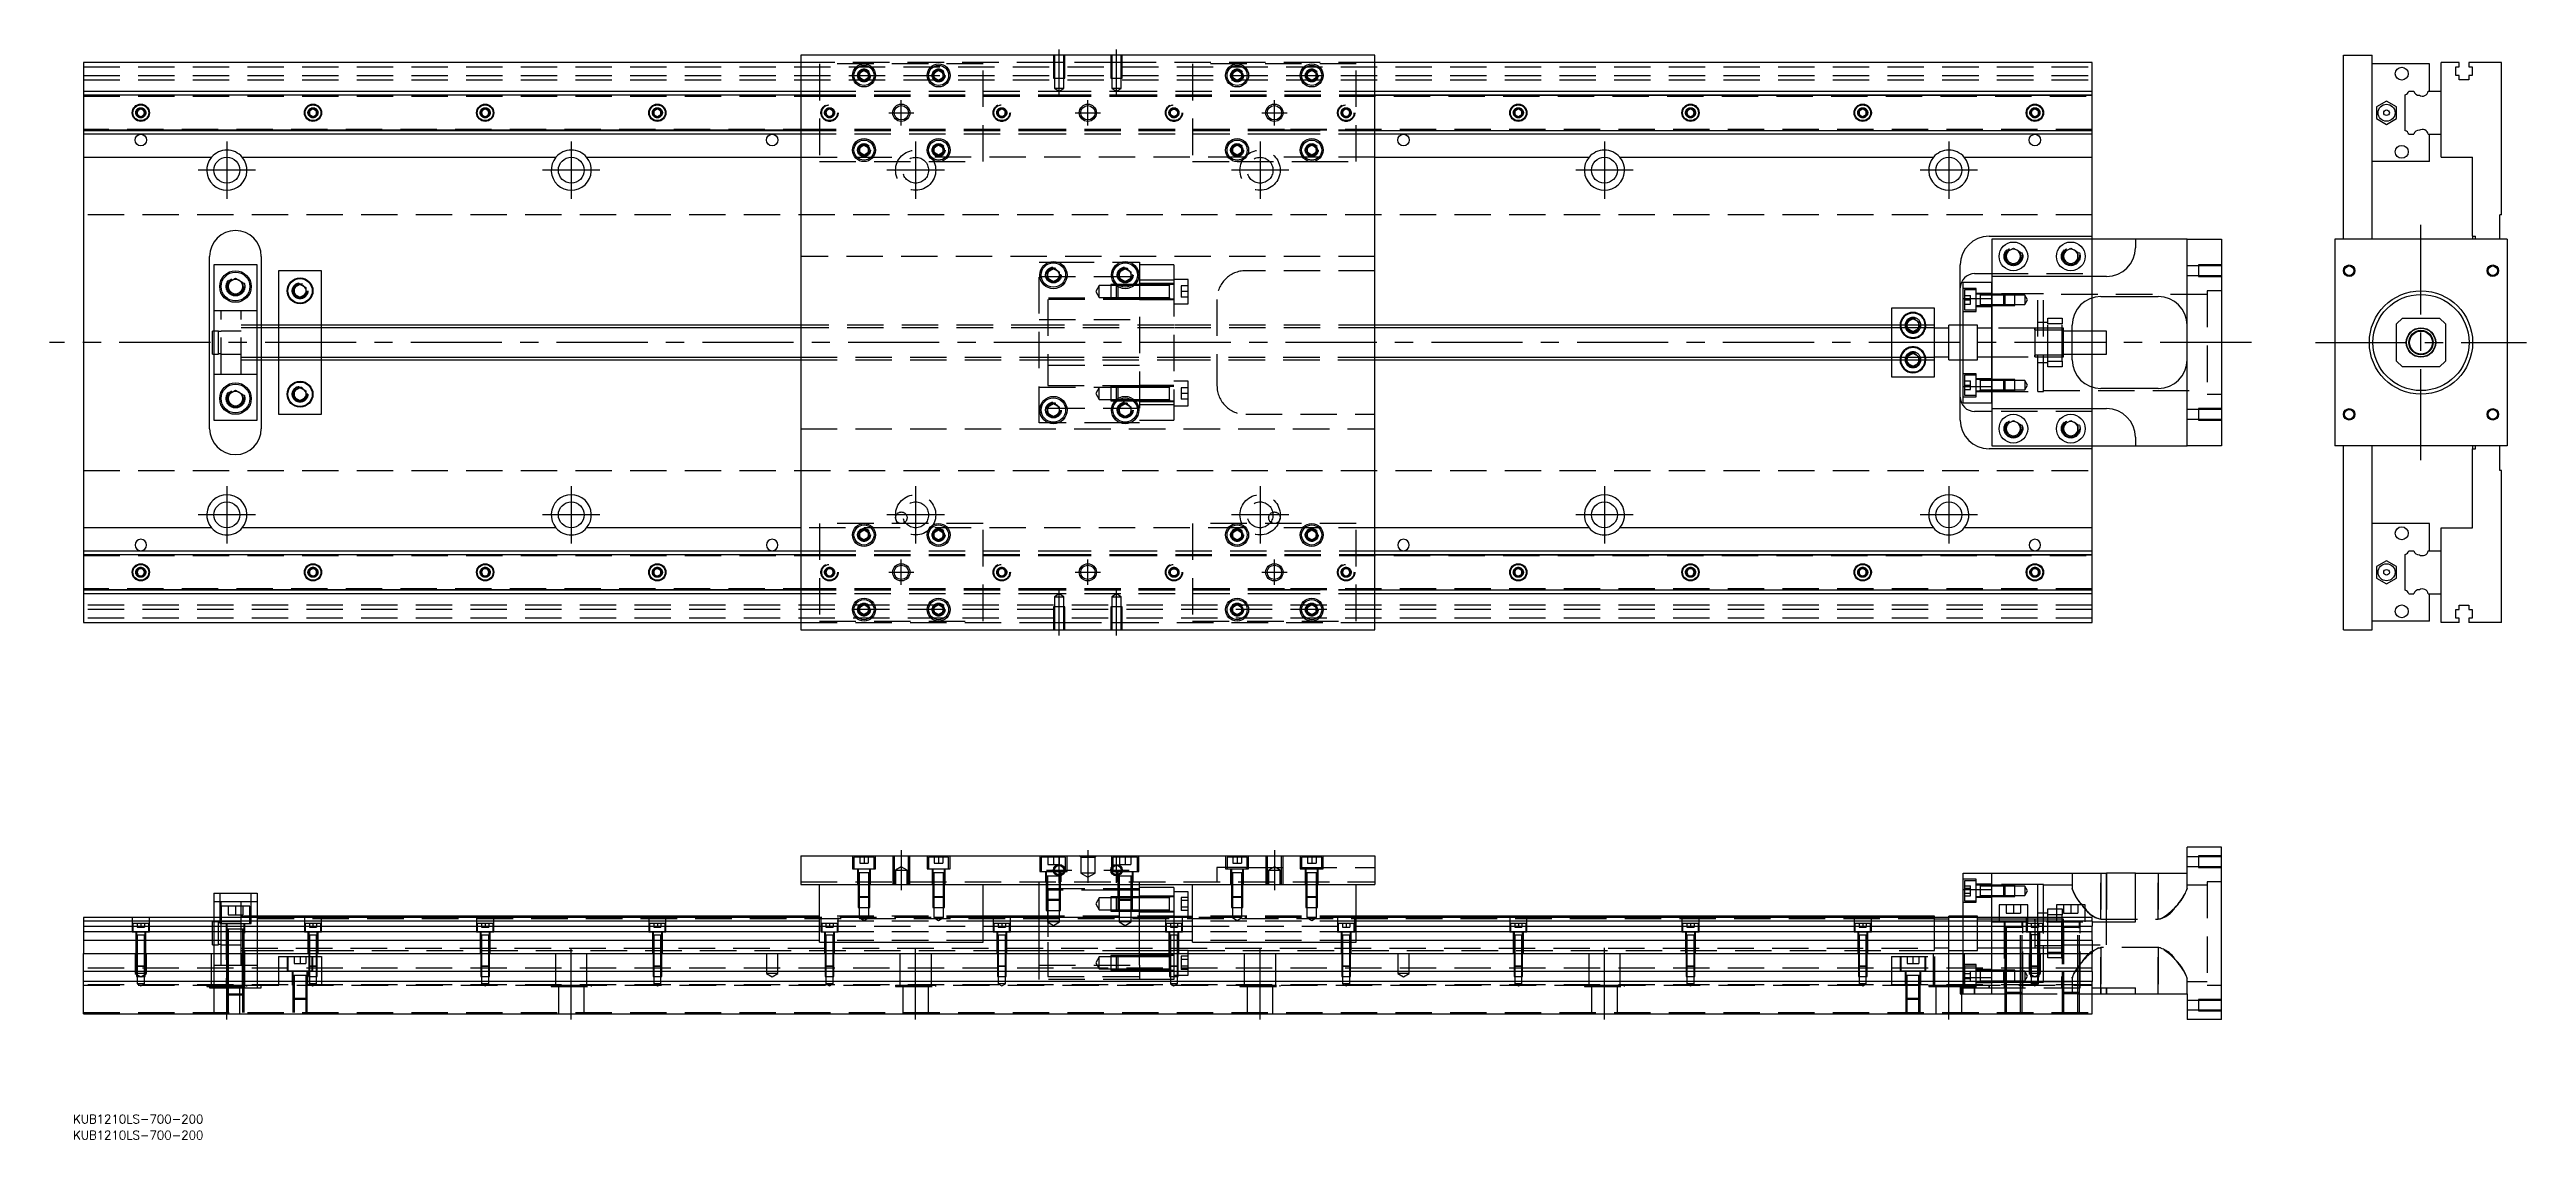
# Model space of a CAD drawing. Extents: x -12 to 851, y -277 to 102.
import ezdxf

# ---------------------------------------------------------------- set-up
doc = ezdxf.new("R2010")
doc.units = 0
doc.linetypes.add('CENTER', pattern=[50.8, 31.75, -6.35, 6.35, -6.35])
doc.linetypes.add('DASHED', pattern=[19.05, 12.7, -6.35])
doc.layers.get('0').update_dxf_attribs({"linetype": 'CONTINUOUS'})
doc.layers.add('CENTER', color=1, linetype='CENTER')
doc.styles.get("Standard").update_dxf_attribs({"font": 'txt.shx', "height": 3, "bigfont": 'bigfont.shx'})

# ---------------------------------------------------------------- blocks, each defined once
blk = doc.blocks.new('*U2')
at = {"color": 7, "linetype": 'CONTINUOUS'}
blk.add_text('KUB1210LS-700-200', height=3, dxfattribs=at).set_placement((-3.59, -277.46))
blk = doc.blocks.new('*U3')
at = {"color": 7, "linetype": 'CONTINUOUS'}
blk.add_text('KUB1210LS-700-200', height=3, dxfattribs=at).set_placement((-3.59, -271.86))

msp = doc.modelspace()

# ---------------------------------------------------------------- linework, layer by layer
at = {"color": 7, "linetype": 'CONTINUOUS'}
for p, q in [((0, 97.5), (0, 87.5)), ((250, 97.5), (0, 97.5)), ((450, 100), (250, 100)), ((250, 100), (250, -100)), ((450, -100), (450, 100)), ((700, 97.5), (450, 97.5)), ((700, 87.5), (700, 97.5)), ((787.525401, 36), (787.525401, 100)), ((787.525401, 100), (797.525401, 100)), ((797.525401, 36), (797.525401, 100)), ((817.525401, 97), (797.525401, 97)), ((817.525401, 87.5), (817.525401, 97)), ((821.525401, 87.5), (821.525401, 97.5)), ((827.825401, 97.5), (821.525401, 97.5)), ((826.675401, 96), (827.825401, 96)), ((826.675401, 93), (826.675401, 96)), ((827.825401, 96), (827.825401, 97.5)), ((831.225401, 97.5), (831.225401, 96)), ((842.525401, 97.5), (831.225401, 97.5)), ((831.225401, 96), (832.375401, 96)), ((832.375401, 96), (832.375401, 93)), ((842.525401, 44.5), (842.525401, 97.5)), ((0, 87.5), (250, 87.5)), ((0, 87.5), (0, 86.247728)), ((270.5, 93.866026), (272, 94.73205)), ((270.5, 92.133974), (270.5, 93.866026)), ((272, 91.26795), (270.5, 92.133974)), ((272, 94.73205), (273.5, 93.866026)), ((273.5, 92.133974), (272, 91.26795)), ((273.5, 93.866026), (273.5, 92.133974)), ((296.5, 93.866026), (298, 94.73205)), ((296.5, 92.133974), (296.5, 93.866026)), ((298, 91.26795), (296.5, 92.133974)), ((298, 94.73205), (299.5, 93.866026)), ((299.5, 92.133974), (298, 91.26795)), ((299.5, 93.866026), (299.5, 92.133974)), ((400.5, 93.866026), (402, 94.73205)), ((400.5, 92.133974), (400.5, 93.866026)), ((402, 91.26795), (400.5, 92.133974)), ((402, 94.73205), (403.5, 93.866026)), ((403.5, 92.133974), (402, 91.26795)), ((403.5, 93.866026), (403.5, 92.133974)), ((426.5, 93.866026), (428, 94.73205)), ((426.5, 92.133974), (426.5, 93.866026)), ((428, 91.26795), (426.5, 92.133974)), ((428, 94.73205), (429.5, 93.866026)), ((429.5, 92.133974), (428, 91.26795)), ((429.5, 93.866026), (429.5, 92.133974)), ((450, 87.5), (700, 87.5)), ((700, 86.247728), (700, 87.5)), ((810.277673, 87.5), (812.052081, 87.5)), ((817.002773, 87.5), (821.525401, 87.5)), ((821.525401, 72.5), (821.525401, 87.5)), ((821.525401, 72.5), (821.525401, 87.5)), ((827.825401, 93), (826.675401, 93)), ((827.825401, 91.5), (827.825401, 93)), ((831.225401, 91.5), (827.825401, 91.5)), ((831.225401, 93), (831.225401, 91.5)), ((832.375401, 93), (831.225401, 93)), ((0, 86.247728), (0, 73.752272)), ((0, 86.247728), (250, 86.247728)), ((18.75, 80.721688), (20, 81.443376)), ((18.75, 79.278312), (18.75, 80.721688)), ((20, 78.556624), (18.75, 79.278312)), ((20, 81.443376), (21.25, 80.721688)), ((21.25, 79.278312), (20, 78.556624)), ((21.25, 80.721688), (21.25, 79.278312)), ((78.75, 80.721688), (80, 81.443376)), ((78.75, 79.278312), (78.75, 80.721688)), ((80, 78.556624), (78.75, 79.278312)), ((80, 81.443376), (81.25, 80.721688)), ((81.25, 79.278312), (80, 78.556624)), ((81.25, 80.721688), (81.25, 79.278312)), ((138.75, 80.721688), (140, 81.443376)), ((138.75, 79.278312), (138.75, 80.721688)), ((140, 78.556624), (138.75, 79.278312)), ((140, 81.443376), (141.25, 80.721688)), ((141.25, 79.278312), (140, 78.556624)), ((141.25, 80.721688), (141.25, 79.278312)), ((198.75, 80.721688), (200, 81.443376)), ((198.75, 79.278312), (198.75, 80.721688)), ((200, 78.556624), (198.75, 79.278312)), ((200, 81.443376), (201.25, 80.721688)), ((201.25, 79.278312), (200, 78.556624)), ((201.25, 80.721688), (201.25, 79.278312)), ((450, 86.247728), (700, 86.247728)), ((498.75, 80.721688), (500, 81.443376)), ((498.75, 79.278312), (498.75, 80.721688)), ((500, 78.556624), (498.75, 79.278312)), ((500, 81.443376), (501.25, 80.721688)), ((501.25, 79.278312), (500, 78.556624)), ((501.25, 80.721688), (501.25, 79.278312)), ((558.75, 80.721688), (560, 81.443376)), ((558.75, 79.278312), (558.75, 80.721688)), ((560, 78.556624), (558.75, 79.278312)), ((560, 81.443376), (561.25, 80.721688)), ((561.25, 79.278312), (560, 78.556624)), ((561.25, 80.721688), (561.25, 79.278312)), ((618.75, 80.721688), (620, 81.443376)), ((618.75, 79.278312), (618.75, 80.721688)), ((620, 78.556624), (618.75, 79.278312)), ((620, 81.443376), (621.25, 80.721688)), ((621.25, 79.278312), (620, 78.556624)), ((621.25, 80.721688), (621.25, 79.278312)), ((678.75, 80.721688), (680, 81.443376)), ((678.75, 79.278312), (678.75, 80.721688)), ((680, 78.556624), (678.75, 79.278312)), ((680, 81.443376), (681.25, 80.721688)), ((681.25, 79.278312), (680, 78.556624)), ((681.25, 80.721688), (681.25, 79.278312)), ((700, 73.752272), (700, 86.247728)), ((799.025361, 82.020726), (799.02536, 77.979274)), ((799.02536, 77.979274), (802.525361, 75.958548)), ((802.525361, 84.041452), (799.025361, 82.020726)), ((806.02536, 82.020726), (802.525361, 84.041452)), ((802.525361, 75.958548), (806.02536, 77.979274)), ((806.02536, 77.979274), (806.02536, 82.020726)), ((809.025401, 73.752272), (809.025401, 86.247728)), ((250, 73.752272), (0, 73.752272)), ((0, 73.752272), (0, 72.5)), ((250, 72.5), (0, 72.5)), ((0, 72.5), (0, 64.5)), ((700, 73.752272), (450, 73.752272)), ((700, 72.5), (450, 72.5)), ((700, 72.5), (700, 73.752272)), ((700, 64.5), (700, 72.5)), ((810.277673, 72.5), (812.052081, 72.5)), ((817.002773, 72.5), (821.525401, 72.5)), ((817.525401, 63), (817.525401, 72.5)), ((821.525401, 64.5), (821.525401, 72.5)), ((0, 64.5), (44.638098, 64.5)), ((0, 64.5), (0, -64.5)), ((55.361902, 64.5), (164.638097, 64.5)), ((175.361903, 64.5), (250, 64.5)), ((270.5, 67.866026), (272, 68.73205)), ((270.5, 66.133974), (270.5, 67.866026)), ((272, 65.26795), (270.5, 66.133974)), ((272, 68.73205), (273.5, 67.866026)), ((273.5, 66.133974), (272, 65.26795)), ((273.5, 67.866026), (273.5, 66.133974)), ((296.5, 67.866026), (298, 68.73205)), ((296.5, 66.133974), (296.5, 67.866026)), ((298, 65.26795), (296.5, 66.133974)), ((298, 68.73205), (299.5, 67.866026)), ((299.5, 66.133974), (298, 65.26795)), ((299.5, 67.866026), (299.5, 66.133974)), ((400.5, 67.866026), (402, 68.73205)), ((400.5, 66.133974), (400.5, 67.866026)), ((402, 65.26795), (400.5, 66.133974)), ((402, 68.73205), (403.5, 67.866026)), ((403.5, 66.133974), (402, 65.26795)), ((403.5, 67.866026), (403.5, 66.133974)), ((426.5, 67.866026), (428, 68.73205)), ((426.5, 66.133974), (426.5, 67.866026)), ((428, 65.26795), (426.5, 66.133974)), ((428, 68.73205), (429.5, 67.866026)), ((429.5, 66.133974), (428, 65.26795)), ((429.5, 67.866026), (429.5, 66.133974)), ((450, 64.5), (524.638097, 64.5)), ((535.361903, 64.5), (644.638098, 64.5)), ((655.361902, 64.5), (700, 64.5)), ((700, 37), (700, 64.5)), ((817.525401, 63), (797.525401, 63)), ((821.525401, 64.5), (832.525401, 64.5)), ((832.525401, 37), (832.525401, 64.5)), ((842.525401, 44.5), (842.025401, 44.5)), ((842.025401, 36), (842.025401, 44.5)), ((664, 37), (700, 37)), ((665, 36), (665, 23)), ((715, 36), (665, 36)), ((700, 36), (700, 37)), ((715, 36), (715, 33)), ((733, 36), (715, 36)), ((733, 36), (745, 36)), ((733, -36), (733, 36)), ((745, 36), (745, -36)), ((844.525401, 36), (784.525401, 36)), ((784.525401, 36), (784.525401, -36)), ((832.525401, 37), (833.525401, 37)), ((832.525401, 37), (832.525401, 36)), ((833.525401, 36), (833.525401, 37)), ((844.525401, 36), (844.525401, -36)), ((44, -30), (44, 30)), ((60.5, 27), (45.5, 27)), ((45.5, 27), (45.5, -27)), ((60.5, -27), (60.5, 27)), ((62, 30), (62, 6)), ((654, 6), (654, 27)), ((670, 31.443376), (672.5, 32.886752)), ((670, 28.556624), (670, 31.443376)), ((672.5, 27.113248), (670, 28.556624)), ((672.5, 32.886752), (675, 31.443376)), ((675, 28.556624), (672.5, 27.113248)), ((675, 31.443376), (675, 28.556624)), ((690, 31.443376), (692.5, 32.886752)), ((690, 28.556624), (690, 31.443376)), ((692.5, 27.113248), (690, 28.556624)), ((692.5, 32.886752), (695, 31.443376)), ((695, 28.556624), (692.5, 27.113248)), ((695, 31.443376), (695, 28.556624)), ((50.5, 20.943376), (53, 22.386752)), ((50.5, 18.056624), (50.5, 20.943376)), ((53, 16.613248), (50.5, 18.056624)), ((53, 22.386752), (55.5, 20.943376)), ((55.5, 18.056624), (53, 16.613248)), ((55.5, 20.943376), (55.5, 18.056624)), ((68, 25), (68, 6)), ((83, 25), (68, 25)), ((73.5, 19.1547), (75.5, 20.309402)), ((73.5, 16.8453), (73.5, 19.1547)), ((75.5, 20.309402), (77.5, 19.1547)), ((77.5, 19.1547), (77.5, 16.8453)), ((83, 6), (83, 25)), ((336, 24.6547), (338, 25.809402)), ((336, 22.3453), (336, 24.6547)), ((338, 21.190598), (336, 22.3453)), ((338, 25.809402), (340, 24.6547)), ((340, 22.3453), (338, 21.190598)), ((340, 24.6547), (340, 22.3453)), ((361, 24.6547), (363, 25.809402)), ((361, 22.3453), (361, 24.6547)), ((363, 21.190598), (361, 22.3453)), ((363, 25.809402), (365, 24.6547)), ((365, 22.3453), (363, 21.190598)), ((365, 24.6547), (365, 22.3453)), ((655, 15.32971), (655, 21)), ((655, 21), (665, 21)), ((659, 24), (665, 24)), ((705, 23), (665, 23)), ((665, 23), (665, 15.32971)), ((75.5, 15.690598), (73.5, 16.8453)), ((77.5, 16.8453), (75.5, 15.690598)), ((378.4, 15.253516), (378.4, 15.254372)), ((645, 12), (630, 12)), ((630, 12), (630, 6)), ((645, 6), (645, 12)), ((655, -15.32971), (655, 15.32971)), ((655, 15.32971), (665, 15.32971)), ((665, -15.32971), (665, 15.32971)), ((665, 15.32971), (665, -15.32971)), ((700, 4), (700, 15.537734)), ((703, 16), (723, 16)), ((45, -4), (45, 4)), ((45.5, 4), (45, 4)), ((250, 6), (60.5, 6)), ((645, 6), (450, 6)), ((635.5, 7.1547), (637.5, 8.309402)), ((635.5, 6), (635.5, 7.1547)), ((637.5, 8.309402), (639.5, 7.1547)), ((639.5, 7.1547), (639.5, 6)), ((645, -6), (645, 6)), ((650, 5), (645, 5)), ((650, -6), (650, 6)), ((655, 6), (650, 6)), ((693, -6), (693, 6)), ((705, 4), (693, 4)), ((705, -4), (705, 4)), ((808.025401, 8.5), (806.025401, 6.5)), ((806.025401, -6.5), (806.025401, 6.5)), ((808.025401, 8.5), (821.025401, 8.5)), ((823.025401, 6.5), (821.025401, 8.5)), ((823.025401, 6.5), (823.025401, -6.5)), ((45, -4), (45.5, -4)), ((60.5, -6), (250, -6)), ((62, -6), (62, -30)), ((68, -6), (68, -25)), ((83, -25), (83, -6)), ((450, -6), (645, -6)), ((630, -6), (630, -12)), ((635.5, -7.1547), (635.5, -6)), ((637.5, -8.309402), (635.5, -7.1547)), ((639.5, -7.1547), (637.5, -8.309402)), ((639.5, -6), (639.5, -7.1547)), ((645, -5), (650, -5)), ((645, -12), (645, -6)), ((650, -6), (655, -6)), ((654, -27), (654, -6)), ((693, -4), (705, -4)), ((700, -15.538966), (700, -4)), ((806.025401, -6.5), (808.025401, -8.5)), ((821.025401, -8.5), (808.025401, -8.5)), ((821.025401, -8.5), (823.025401, -6.5)), ((50.5, -18.056624), (53, -16.613248)), ((53, -16.613248), (55.5, -18.056624)), ((73.5, -16.8453), (75.5, -15.690598)), ((73.5, -19.1547), (73.5, -16.8453)), ((75.5, -15.690598), (77.5, -16.8453)), ((77.5, -16.8453), (77.5, -19.1547)), ((378.4, -15.65352), (378.4, -15.253516)), ((630, -12), (645, -12)), ((655, -15.32971), (665, -15.32971)), ((655, -21), (655, -15.32971)), ((665, -15.32971), (665, -23)), ((723, -16), (703, -16)), ((50.5, -20.943376), (50.5, -18.056624)), ((53, -22.386752), (50.5, -20.943376)), ((55.5, -20.943376), (53, -22.386752)), ((55.5, -18.056624), (55.5, -20.943376)), ((68, -25), (83, -25)), ((75.5, -20.309402), (73.5, -19.1547)), ((77.5, -19.1547), (75.5, -20.309402)), ((336, -22.3453), (338, -21.190598)), ((336, -24.6547), (336, -22.3453)), ((338, -25.809402), (336, -24.6547)), ((338, -21.190598), (340, -22.3453)), ((340, -24.6547), (338, -25.809402)), ((340, -22.3453), (340, -24.6547)), ((361, -22.3453), (363, -21.190598)), ((361, -24.6547), (361, -22.3453)), ((363, -25.809402), (361, -24.6547)), ((363, -21.190598), (365, -22.3453)), ((365, -24.6547), (363, -25.809402)), ((365, -22.3453), (365, -24.6547)), ((378.4, -20.253526), (378.4, -19.85352)), ((655, -21), (665, -21)), ((665, -24), (659, -24)), ((665, -23), (705, -23)), ((665, -23), (665, -36)), ((45.5, -27), (60.5, -27)), ((670, -28.556624), (672.5, -27.113248)), ((670, -31.443376), (670, -28.556624)), ((672.5, -32.886752), (670, -31.443376)), ((672.5, -27.113248), (675, -28.556624)), ((675, -31.443376), (672.5, -32.886752)), ((675, -28.556624), (675, -31.443376)), ((690, -28.556624), (692.5, -27.113248)), ((690, -31.443376), (690, -28.556624)), ((692.5, -32.886752), (690, -31.443376)), ((692.5, -27.113248), (695, -28.556624)), ((695, -31.443376), (692.5, -32.886752)), ((695, -28.556624), (695, -31.443376)), ((715, -33), (715, -36)), ((700, -37), (664, -37)), ((665, -36), (715, -36)), ((700, -37), (700, -36)), ((700, -64.5), (700, -37)), ((715, -36), (733, -36)), ((745, -36), (733, -36)), ((844.525401, -36), (784.525401, -36)), ((787.525401, -100), (787.525401, -36)), ((797.525401, -100), (797.525401, -36)), ((832.525401, -36), (832.525401, -37)), ((832.525401, -64.5), (832.525401, -37)), ((832.525401, -37), (833.525401, -37)), ((833.525401, -37), (833.525401, -36)), ((842.025401, -44.5), (842.025401, -36)), ((842.525401, -44.5), (842.025401, -44.5)), ((842.525401, -97.5), (842.525401, -44.5)), ((0, -64.5), (0, -72.5)), ((44.638098, -64.5), (0, -64.5)), ((164.638097, -64.5), (55.361902, -64.5)), ((250, -64.5), (175.361903, -64.5)), ((270.5, -66.133974), (272, -65.26795)), ((270.5, -67.866026), (270.5, -66.133974)), ((272, -68.73205), (270.5, -67.866026)), ((272, -65.26795), (273.5, -66.133974)), ((273.5, -67.866026), (272, -68.73205)), ((273.5, -66.133974), (273.5, -67.866026)), ((296.5, -66.133974), (298, -65.26795)), ((296.5, -67.866026), (296.5, -66.133974)), ((298, -68.73205), (296.5, -67.866026)), ((298, -65.26795), (299.5, -66.133974)), ((299.5, -67.866026), (298, -68.73205)), ((299.5, -66.133974), (299.5, -67.866026)), ((400.5, -66.133974), (402, -65.26795)), ((400.5, -67.866026), (400.5, -66.133974)), ((402, -68.73205), (400.5, -67.866026)), ((402, -65.26795), (403.5, -66.133974)), ((403.5, -67.866026), (402, -68.73205)), ((403.5, -66.133974), (403.5, -67.866026)), ((426.5, -66.133974), (428, -65.26795)), ((426.5, -67.866026), (426.5, -66.133974)), ((428, -68.73205), (426.5, -67.866026)), ((428, -65.26795), (429.5, -66.133974)), ((429.5, -67.866026), (428, -68.73205)), ((429.5, -66.133974), (429.5, -67.866026)), ((524.638097, -64.5), (450, -64.5)), ((644.638098, -64.5), (535.361903, -64.5)), ((700, -64.5), (655.361902, -64.5)), ((700, -72.5), (700, -64.5)), ((817.525401, -63), (797.525401, -63)), ((817.525401, -72.5), (817.525401, -63)), ((821.525401, -72.5), (821.525401, -64.5)), ((821.525401, -64.5), (832.525401, -64.5)), ((0, -72.5), (250, -72.5)), ((0, -72.5), (0, -73.752272)), ((0, -73.752272), (250, -73.752272)), ((0, -73.752272), (0, -86.247728)), ((450, -72.5), (700, -72.5)), ((450, -73.752272), (700, -73.752272)), ((700, -73.752272), (700, -72.5)), ((700, -86.247728), (700, -73.752272)), ((802.525361, -75.958548), (799.025361, -77.979274)), ((806.02536, -77.979274), (802.525361, -75.958548)), ((809.025401, -86.247728), (809.025401, -73.752272)), ((810.277673, -72.5), (812.052081, -72.5)), ((817.002773, -72.5), (821.525401, -72.5)), ((821.525401, -87.5), (821.525401, -72.5)), ((821.525401, -87.5), (821.525401, -72.5)), ((0, -86.247728), (0, -87.5)), ((250, -86.247728), (0, -86.247728)), ((18.75, -79.278312), (20, -78.556624)), ((18.75, -80.721688), (18.75, -79.278312)), ((20, -81.443376), (18.75, -80.721688)), ((20, -78.556624), (21.25, -79.278312)), ((21.25, -80.721688), (20, -81.443376)), ((21.25, -79.278312), (21.25, -80.721688)), ((78.75, -79.278312), (80, -78.556624)), ((78.75, -80.721688), (78.75, -79.278312)), ((80, -81.443376), (78.75, -80.721688)), ((80, -78.556624), (81.25, -79.278312)), ((81.25, -80.721688), (80, -81.443376)), ((81.25, -79.278312), (81.25, -80.721688)), ((138.75, -79.278312), (140, -78.556624)), ((138.75, -80.721688), (138.75, -79.278312)), ((140, -81.443376), (138.75, -80.721688)), ((140, -78.556624), (141.25, -79.278312)), ((141.25, -80.721688), (140, -81.443376)), ((141.25, -79.278312), (141.25, -80.721688)), ((198.75, -79.278312), (200, -78.556624)), ((198.75, -80.721688), (198.75, -79.278312)), ((200, -81.443376), (198.75, -80.721688)), ((200, -78.556624), (201.25, -79.278312)), ((201.25, -80.721688), (200, -81.443376)), ((201.25, -79.278312), (201.25, -80.721688)), ((700, -86.247728), (450, -86.247728)), ((498.75, -79.278312), (500, -78.556624)), ((498.75, -80.721688), (498.75, -79.278312)), ((500, -81.443376), (498.75, -80.721688)), ((500, -78.556624), (501.25, -79.278312)), ((501.25, -80.721688), (500, -81.443376)), ((501.25, -79.278312), (501.25, -80.721688)), ((558.75, -79.278312), (560, -78.556624)), ((558.75, -80.721688), (558.75, -79.278312)), ((560, -81.443376), (558.75, -80.721688)), ((560, -78.556624), (561.25, -79.278312)), ((561.25, -80.721688), (560, -81.443376)), ((561.25, -79.278312), (561.25, -80.721688)), ((618.75, -79.278312), (620, -78.556624)), ((618.75, -80.721688), (618.75, -79.278312)), ((620, -81.443376), (618.75, -80.721688)), ((620, -78.556624), (621.25, -79.278312)), ((621.25, -80.721688), (620, -81.443376)), ((621.25, -79.278312), (621.25, -80.721688)), ((678.75, -79.278312), (680, -78.556624)), ((678.75, -80.721688), (678.75, -79.278312)), ((680, -81.443376), (678.75, -80.721688)), ((680, -78.556624), (681.25, -79.278312)), ((681.25, -80.721688), (680, -81.443376)), ((681.25, -79.278312), (681.25, -80.721688)), ((700, -87.5), (700, -86.247728)), ((799.025361, -77.979274), (799.02536, -82.020726)), ((799.02536, -82.020726), (802.525361, -84.041452)), ((802.525361, -84.041452), (806.02536, -82.020726)), ((806.02536, -82.020726), (806.02536, -77.979274)), ((250, -87.5), (0, -87.5)), ((0, -87.5), (0, -97.5)), ((270.5, -92.133974), (272, -91.26795)), ((270.5, -93.866026), (270.5, -92.133974)), ((272, -94.73205), (270.5, -93.866026)), ((272, -91.26795), (273.5, -92.133974)), ((273.5, -93.866026), (272, -94.73205)), ((273.5, -92.133974), (273.5, -93.866026)), ((296.5, -92.133974), (298, -91.26795)), ((296.5, -93.866026), (296.5, -92.133974)), ((298, -94.73205), (296.5, -93.866026)), ((298, -91.26795), (299.5, -92.133974)), ((299.5, -93.866026), (298, -94.73205)), ((299.5, -92.133974), (299.5, -93.866026)), ((400.5, -92.133974), (402, -91.26795)), ((400.5, -93.866026), (400.5, -92.133974)), ((402, -94.73205), (400.5, -93.866026)), ((402, -91.26795), (403.5, -92.133974)), ((403.5, -93.866026), (402, -94.73205)), ((403.5, -92.133974), (403.5, -93.866026)), ((426.5, -92.133974), (428, -91.26795)), ((426.5, -93.866026), (426.5, -92.133974)), ((428, -94.73205), (426.5, -93.866026)), ((428, -91.26795), (429.5, -92.133974)), ((429.5, -93.866026), (428, -94.73205)), ((429.5, -92.133974), (429.5, -93.866026)), ((700, -87.5), (450, -87.5)), ((700, -97.5), (700, -87.5)), ((810.277673, -87.5), (812.052081, -87.5)), ((817.002773, -87.5), (821.525401, -87.5)), ((817.525401, -97), (817.525401, -87.5)), ((821.525401, -97.5), (821.525401, -87.5)), ((826.675401, -93), (827.825401, -93)), ((826.675401, -96), (826.675401, -93)), ((827.825401, -91.5), (831.225401, -91.5)), ((827.825401, -93), (827.825401, -91.5)), ((831.225401, -91.5), (831.225401, -93)), ((831.225401, -93), (832.375401, -93)), ((832.375401, -93), (832.375401, -96)), ((0, -97.5), (250, -97.5)), ((250, -100), (450, -100)), ((450, -97.5), (700, -97.5)), ((787.525401, -100), (797.525401, -100)), ((817.525401, -97), (797.525401, -97)), ((827.825401, -97.5), (821.525401, -97.5)), ((827.825401, -96), (826.675401, -96)), ((827.825401, -97.5), (827.825401, -96)), ((831.225401, -96), (831.225401, -97.5)), ((832.375401, -96), (831.225401, -96)), ((842.525401, -97.5), (831.225401, -97.5)), ((250, -178.73), (250, -188.73)), ((250, -178.73), (450, -178.73)), ((450, -178.73), (450, -188.73)), ((733, -184.73), (733, -175.73)), ((745, -175.73), (733, -175.73)), ((745, -235.73), (745, -175.73)), ((250, -188.73), (450, -188.73)), ((256.5, -208.73), (256.5, -188.73)), ((313.5, -208.73), (313.5, -188.73)), ((333, -200.23), (333, -188.73)), ((368, -200.23), (368, -188.73)), ((380, -189.73), (368, -189.73)), ((380, -189.73), (380, -200.23)), ((386.5, -208.73), (386.5, -188.73)), ((443.5, -208.73), (443.5, -188.73)), ((655, -190.40029), (655, -184.73)), ((655, -184.73), (665, -184.73)), ((665, -184.73), (705, -184.73)), ((665, -200.23), (665, -184.73)), ((705, -201.73), (705, -184.73)), ((715, -184.73), (705, -184.73)), ((715, -201.73), (715, -184.73)), ((715, -184.73), (733, -184.73)), ((45.5, -191.73), (45.5, -200.23)), ((45.5, -191.73), (60.5, -191.73)), ((60.5, -191.73), (60.5, -200.23)), ((378.4, -197.980006), (378.4, -197.58)), ((385, -191.23), (380, -191.23)), ((385, -199.73), (385, -191.23)), ((655, -200.23), (655, -190.40029)), ((655, -190.40029), (665, -190.40029)), ((677.5, -195.73), (667.5, -195.73)), ((667.5, -195.73), (667.5, -200.23)), ((677.5, -200.23), (677.5, -195.73)), ((697.5, -195.73), (687.5, -195.73)), ((687.5, -195.73), (687.5, -200.23)), ((697.5, -200.23), (697.5, -195.73)), ((256.5, -200.23), (0, -200.23)), ((0, -200.23), (0, -201.482272)), ((0, -201.482272), (0, -203.25668)), ((256.5, -201.482272), (0, -201.482272)), ((0, -203.25668), (256.5, -203.25668)), ((0, -203.25668), (0, -205.153076)), ((0, -205.153076), (0, -208.207372)), ((256.5, -205.153076), (0, -205.153076)), ((256.5, -199.73), (60.5, -199.73)), ((333, -199.73), (313.5, -199.73)), ((386.5, -200.23), (313.5, -200.23)), ((386.5, -201.482272), (313.5, -201.482272)), ((313.5, -203.25668), (386.5, -203.25668)), ((386.5, -205.153076), (313.5, -205.153076)), ((380, -199.73), (386.5, -199.73)), ((645, -199.73), (443.5, -199.73)), ((700, -200.23), (443.5, -200.23)), ((700, -201.482272), (443.5, -201.482272)), ((443.5, -203.25668), (700, -203.25668)), ((700, -205.153076), (443.5, -205.153076)), ((645, -200.23), (645, -199.73)), ((650, -200.23), (650, -199.73)), ((655, -199.73), (650, -199.73)), ((681, -201.48), (680, -201.48)), ((684.5, -201.48), (681, -201.48)), ((687.5, -201.48), (684.5, -201.48)), ((689.5, -201.48), (687.5, -201.48)), ((690, -201.48), (689.5, -201.48)), ((700, -201.482272), (700, -200.23)), ((700, -201.482272), (700, -203.25668)), ((700, -201.73), (715, -201.73)), ((700, -205.153076), (700, -203.25668)), ((700, -208.207372), (700, -205.153076)), ((256.5, -208.207372), (0, -208.207372)), ((0, -208.207372), (0, -212.73)), ((0, -219.03), (0, -212.73)), ((0, -212.73), (700, -212.73)), ((256.5, -208.73), (313.5, -208.73)), ((386.5, -208.207372), (313.5, -208.207372)), ((386.5, -208.73), (443.5, -208.73)), ((700, -208.207372), (443.5, -208.207372)), ((700, -208.207372), (700, -212.73)), ((700, -219.03), (700, -212.73)), ((700, -219.03), (0, -219.03)), ((0, -222.43), (0, -219.03)), ((0, -233.73), (0, -222.43)), ((700, -222.43), (0, -222.43)), ((700, -219.03), (700, -222.43)), ((700, -233.73), (700, -222.43)), ((700, -224.73), (715, -224.73)), ((700, -226.73), (705, -226.73)), ((705, -226.73), (705, -224.73)), ((705, -226.73), (715, -226.73)), ((715, -226.73), (715, -224.73)), ((715, -226.73), (733, -226.73)), ((733, -226.73), (733, -235.73)), ((0, -233.73), (700, -233.73)), ((745, -235.73), (733, -235.73))]:
    msp.add_line(p, q, dxfattribs=at)
at = {"color": 3, "linetype": 'DASHED'}
for p, q in [((0, 96), (700, 96)), ((338.000006, 97.5), (250, 97.5)), ((256.5, 97), (256.5, 63)), ((313.5, 97), (256.5, 97)), ((313.5, 63), (313.5, 97)), ((338.000006, 100), (338.000006, 92)), ((341.999994, 97.5), (338.000006, 97.5)), ((338.35, 100), (338.35, 92)), ((341.65, 92), (341.65, 100)), ((341.999994, 92), (341.999994, 100)), ((358.000006, 97.5), (341.999994, 97.5)), ((358.000006, 100), (358.000006, 92)), ((361.999994, 97.5), (358.000006, 97.5)), ((358.35, 100), (358.35, 92)), ((361.65, 92), (361.65, 100)), ((361.999994, 92), (361.999994, 100)), ((450, 97.5), (361.999994, 97.5)), ((443.5, 97), (386.5, 97)), ((386.5, 97), (386.5, 63)), ((443.5, 63), (443.5, 97)), ((0, 93), (700, 93)), ((0, 91.5), (700, 91.5)), ((250, 87.5), (256.5, 87.5)), ((256.5, 87.5), (338.5, 87.5)), ((270, 93), (270.030168, 93.346066)), ((299.973226, 93.326156), (300, 93)), ((338.000006, 92), (341.999994, 92)), ((338.35, 92), (338.35, 88.5)), ((341.65, 88.5), (338.35, 88.5)), ((338.35, 88.5), (340, 87.547372)), ((338.5, 87.5), (361.5, 87.5)), ((340, 87.547372), (341.65, 88.5)), ((341.65, 88.5), (341.65, 92)), ((358.000006, 92), (361.999994, 92)), ((358.35, 92), (358.35, 88.5)), ((361.65, 88.5), (358.35, 88.5)), ((358.35, 88.5), (360, 87.547372)), ((360, 87.547372), (361.65, 88.5)), ((361.5, 87.5), (418.5, 87.5)), ((361.65, 88.5), (361.65, 92)), ((403.973226, 93.326156), (404, 93)), ((418.5, 87.5), (450, 87.5)), ((426, 93), (426.030168, 93.346066)), ((0, 86.1147), (250, 86.1147)), ((0, 86.1), (256.5, 86.1)), ((0, 85.8), (256.5, 85.8)), ((21.477374, 80.25955), (21.5, 80)), ((78.5, 80), (78.516134, 80.21941)), ((138.5, 80), (138.516134, 80.21941)), ((198.5, 80), (198.516134, 80.21941)), ((250, 86.247728), (256.5, 86.247728)), ((250, 86.1147), (256.5, 86.1147)), ((256.5, 86.247728), (338.5, 86.247728)), ((256.5, 86.1147), (338.5, 86.1147)), ((256.5, 86.1), (338.5, 86.1)), ((256.5, 86.1), (338.5, 86.1)), ((256.5, 85.8), (338.5, 85.8)), ((256.5, 85.8), (338.5, 85.8)), ((258.75, 80.721688), (260, 81.443376)), ((258.75, 79.278312), (258.75, 80.721688)), ((260, 78.556624), (258.75, 79.278312)), ((260, 81.443376), (261.25, 80.721688)), ((261.25, 79.278312), (260, 78.556624)), ((261.25, 80.721688), (261.25, 79.278312)), ((261.477374, 80.25955), (261.5, 80)), ((318.75, 80.721688), (320, 81.443376)), ((318.75, 79.278312), (318.75, 80.721688)), ((320, 78.556624), (318.75, 79.278312)), ((320, 81.443376), (321.25, 80.721688)), ((321.25, 79.278312), (320, 78.556624)), ((321.25, 80.721688), (321.25, 79.278312)), ((321.477374, 80.25955), (321.5, 80)), ((338.5, 86.247728), (361.5, 86.247728)), ((338.5, 86.1147), (361.5, 86.1147)), ((338.5, 86.1), (361.5, 86.1)), ((338.5, 85.8), (361.5, 85.8)), ((361.5, 86.247728), (418.5, 86.247728)), ((361.5, 86.1147), (418.5, 86.1147)), ((361.5, 86.1), (418.5, 86.1)), ((361.5, 86.1), (418.5, 86.1)), ((361.5, 85.8), (418.5, 85.8)), ((361.5, 85.8), (418.5, 85.8)), ((378.5, 80), (378.52041, 80.24661)), ((378.75, 80.721688), (380, 81.443376)), ((378.75, 79.278312), (378.75, 80.721688)), ((380, 78.556624), (378.75, 79.278312)), ((380, 81.443376), (381.25, 80.721688)), ((381.25, 79.278312), (380, 78.556624)), ((381.25, 80.721688), (381.25, 79.278312)), ((418.5, 86.247728), (450, 86.247728)), ((418.5, 86.1147), (450, 86.1147)), ((418.5, 86.1), (700, 86.1)), ((418.5, 85.8), (700, 85.8)), ((438.5, 80), (438.516134, 80.21941)), ((438.75, 80.721688), (440, 81.443376)), ((438.75, 79.278312), (438.75, 80.721688)), ((440, 78.556624), (438.75, 79.278312)), ((440, 81.443376), (441.25, 80.721688)), ((441.25, 79.278312), (440, 78.556624)), ((441.25, 80.721688), (441.25, 79.278312)), ((450, 86.1147), (700, 86.1147)), ((498.5, 80), (498.516134, 80.21941)), ((558.5, 80), (558.516134, 80.21941)), ((618.5, 80), (618.516134, 80.21941)), ((678.5, 80), (678.516134, 80.21941)), ((256.5, 74.2), (0, 74.2)), ((256.5, 73.9), (0, 73.9)), ((250, 73.8853), (0, 73.8853)), ((256.5, 73.8853), (250, 73.8853)), ((256.5, 73.752272), (250, 73.752272)), ((256.5, 72.5), (250, 72.5)), ((338.5, 74.2), (256.5, 74.2)), ((338.5, 73.9), (256.5, 73.9)), ((338.5, 73.8853), (256.5, 73.8853)), ((338.5, 73.752272), (256.5, 73.752272)), ((338.5, 72.5), (256.5, 72.5)), ((361.5, 74.2), (338.5, 74.2)), ((361.5, 73.9), (338.5, 73.9)), ((361.5, 73.8853), (338.5, 73.8853)), ((361.5, 73.752272), (338.5, 73.752272)), ((361.5, 72.5), (338.5, 72.5)), ((418.5, 74.2), (361.5, 74.2)), ((418.5, 73.9), (361.5, 73.9)), ((418.5, 73.8853), (361.5, 73.8853)), ((418.5, 73.752272), (361.5, 73.752272)), ((418.5, 72.5), (361.5, 72.5)), ((700, 74.2), (418.5, 74.2)), ((700, 73.9), (418.5, 73.9)), ((450, 73.8853), (418.5, 73.8853)), ((450, 73.752272), (418.5, 73.752272)), ((450, 72.5), (418.5, 72.5)), ((700, 73.8853), (450, 73.8853)), ((250, 64.5), (284.638098, 64.5)), ((256.5, 63), (313.5, 63)), ((273.973226, 67.326156), (274, 67)), ((404.638097, 64.5), (295.361903, 64.5)), ((296, 67), (296.023172, 67.30356)), ((386.5, 63), (402, 63)), ((402, 63), (428, 63)), ((403.973226, 67.326156), (404, 67)), ((450, 64.5), (415.361903, 64.5)), ((428, 63), (443.5, 63)), ((429.973226, 67.326156), (430, 67)), ((700, 44.5), (0, 44.5)), ((700, 24), (700, 36)), ((450, 30), (250, 30)), ((333, 28), (336.47931, 28)), ((333, -28), (333, 28)), ((336.47931, 28), (339.52069, 28)), ((339.52069, 28), (361.47931, 28)), ((361.47931, 28), (364.52069, 28)), ((364.52069, 28), (368, 28)), ((368, 28), (368, -28)), ((380, 27), (368, 27)), ((380, 27), (380, 21.748564)), ((675.477798, 30.364306), (675.5, 30)), ((695.477798, 30.364306), (695.5, 30)), ((737, 26.65), (733, 26.65)), ((737, 26.999994), (737, 23.000006)), ((745, 26.999994), (737, 26.999994)), ((745, 26.65), (737, 26.65)), ((50, 19.5), (50.020026, 19.846056)), ((73, 18), (73.012884, 18.253488)), ((333, 23), (368, 23)), ((340.483582, 23.786038), (340.5, 23.5)), ((354, 19.85352), (352.787564, 17.75352)), ((352.787564, 17.75352), (354, 15.65352)), ((354, 15.65352), (354, 19.85352)), ((358, 19.85352), (354, 19.85352)), ((358, 20.253516), (358, 15.253526)), ((359.532604, 20.253516), (358, 20.253516)), ((359.99998, 19.85352), (358, 19.85352)), ((360.25722, 20.253516), (359.532604, 20.253516)), ((360.33547, 20.18899), (360, 19.85352)), ((360, 19.81727), (360, 19.85352)), ((360.816954, 19.85352), (360, 19.85352)), ((360, 15.65352), (360, 19.81727)), ((360.39998, 20.253516), (360.25722, 20.253516)), ((360.4, 20.25352), (360.33547, 20.18899)), ((365.74278, 20.253516), (360.399994, 20.253516)), ((360.4, 20.25352), (360.4, 20.13808)), ((365.742786, 20.25352), (360.4, 20.25352)), ((360.4, 20.13808), (360.4, 19.524764)), ((360.4, 19.524764), (360.4, 15.25352)), ((365.183046, 19.85352), (360.816954, 19.85352)), ((366.04396, 19.85352), (365.183046, 19.85352)), ((365.483582, 23.786038), (365.5, 23.5)), ((366.467396, 20.253516), (365.74278, 20.253516)), ((366.467402, 20.25352), (365.742786, 20.25352)), ((368, 19.85352), (366.04396, 19.85352)), ((368, 20.253516), (366.467396, 20.253516)), ((368, 20.25352), (366.467402, 20.25352)), ((380, 21.748564), (368, 21.748564)), ((380, 20.50352), (368, 20.50352)), ((378.405, 20.25352), (368.00002, 20.25352)), ((378.4, 19.85352), (368.00002, 19.85352)), ((380, 20.25352), (378.395, 20.25352)), ((378.4, 19.996122), (378.4, 20.25352)), ((378.4, 20.25352), (378.4, 19.996072)), ((378.4, 15.51097), (378.4, 19.996122)), ((385, 22.00352), (380, 22.00352)), ((380, 21.748564), (380, -21.748564)), ((382.5, 19.75352), (382.5, 17.75352)), ((385, 19.75352), (382.5, 19.75352)), ((382.5, 17.75352), (382.5, 15.75352)), ((385, 17.75352), (382.5, 17.75352)), ((385, 13.50352), (385, 22.00352)), ((450, 25), (405, 25)), ((659.5, 18.849242), (655, 18.849242)), ((655.5, 18.349242), (655.5, 11.349242)), ((659.5, 18.349242), (655.5, 18.349242)), ((659.5, 10.849242), (659.5, 18.849242)), ((665, 24), (700, 24)), ((665, 15.32971), (665, 21)), ((700, 23), (700, 24)), ((700, 15.539392), (700, 23)), ((733, 23.35), (737, 23.35)), ((737, 23.35), (745, 23.35)), ((737, 23.000006), (745, 23.000006)), ((740, 18), (740, -18)), ((745, 18), (740, 18)), ((48, 11), (45.5, 11)), ((48, -11), (48, 11)), ((55, 11), (48, 11)), ((55, -11), (55, 11)), ((60.5, 11), (55, 11)), ((368, 15.5), (333, 15.5)), ((336, 15), (336, -15)), ((368, 15), (336, 15)), ((354, 15.65352), (358, 15.65352)), ((358, 15.65352), (359.99998, 15.65352)), ((358, 15.253526), (360.39998, 15.253526)), ((360, 15.65352), (360.4, 15.25352)), ((360, 15.65352), (368, 15.65352)), ((360.4, 15.253526), (368, 15.253526)), ((360.4, 15.25352), (368, 15.25352)), ((368, 15.00352), (380, 15.00352)), ((368.00002, 15.65352), (378.4, 15.65352)), ((368.00002, 15.25352), (378.405, 15.25352)), ((378.395, 15.25352), (380, 15.25352)), ((378.4, 15.510988), (378.4, 15.25352)), ((378.4, 15.25352), (378.4, 15.51097)), ((380, 13.50352), (385, 13.50352)), ((385, 15.75352), (382.5, 15.75352)), ((395, 15), (395, -15)), ((655, 10.849242), (659.5, 10.849242)), ((655.5, 16.349242), (657.5, 16.349242)), ((655.5, 14.849242), (657.5, 14.849242)), ((655.5, 13.349242), (657.5, 13.349242)), ((655.5, 11.349242), (659.5, 11.349242)), ((657.5, 14.849242), (657.5, 16.349242)), ((657.5, 13.349242), (657.5, 14.849242)), ((665, 17.099242), (659.5, 17.099242)), ((660.9, 16.849242), (659.5, 16.849242)), ((659.5, 12.849242), (660.9, 12.849242)), ((659.5, 12.599242), (665, 12.599242)), ((660.9, 16.849242), (660.895, 16.849242)), ((660.895, 12.849242), (660.9, 12.849242)), ((660.9, 16.849242), (660.9, 16.63278)), ((664.99998, 16.849242), (660.9, 16.849242)), ((660.905, 16.849242), (660.9, 16.849242)), ((660.9, 16.63278), (660.9, 13.065704)), ((664.99998, 16.499242), (660.9, 16.499242)), ((660.9, 13.199242), (664.99998, 13.199242)), ((660.9, 13.065704), (660.9, 12.849242)), ((660.9, 12.849242), (664.99998, 12.849242)), ((660.9, 12.849242), (660.905, 12.849242)), ((681, 17), (665, 17)), ((669.15, 16.849242), (665, 16.849242)), ((669.150006, 16.849238), (665, 16.849238)), ((669.5, 16.499242), (665, 16.499242)), ((665, 13.199242), (669.5, 13.199242)), ((665, 12.849248), (669.150006, 12.849248)), ((665, 12.849242), (669.15, 12.849242)), ((669.15, 12.849242), (669.15, 16.849242)), ((669.5, 16.499242), (669.15, 16.849242)), ((669.15, 12.849242), (669.5, 13.199242)), ((673, 16.849238), (669.15002, 16.849238)), ((669.15002, 12.849248), (673, 12.849248)), ((669.5, 16.499242), (669.5, 13.199242)), ((673, 16.499242), (669.50002, 16.499242)), ((669.50002, 13.199242), (673, 13.199242)), ((673, 12.849248), (673, 16.849238)), ((676.5, 16.499242), (673, 16.499242)), ((673, 13.199242), (676.5, 13.199242)), ((676.5, 16.499242), (676.5, 13.199242)), ((677.452628, 14.849242), (676.5, 16.499242)), ((676.5, 13.199242), (677.452628, 14.849242)), ((681, -17), (681, 17)), ((683, 17), (681, 17)), ((683, -17), (683, 17)), ((740, 16.75), (683, 16.75)), ((700, 15.537734), (700, 15.539392)), ((47.1, 4), (45.5, 4)), ((47.1, -4), (47.1, 4)), ((48, 3.8), (47.1, 3.8)), ((55, 4), (48, 4)), ((60.5, 6), (55, 6)), ((60.5, 5.125), (55, 5.125)), ((62, 6), (62, 5.125)), ((62, 5.125), (62, -5.125)), ((68, 6), (68, -6)), ((83, -6), (83, 6)), ((335.99998, 6), (250, 6)), ((335.99998, 5.125), (250, 5.125)), ((333, 8), (368, 8)), ((380, 6), (336, 6)), ((380, 5.125), (336, 5.125)), ((450, 6), (380.00002, 6)), ((450, 5.125), (380.00002, 5.125)), ((630, 6), (630, -6)), ((635.5, 4.8453), (635.5, 6)), ((637.5, 3.690598), (635.5, 4.8453)), ((639.5, 4.8453), (637.5, 3.690598)), ((639.5, 6), (639.5, 5.125)), ((639.5, 5.125), (639.5, 4.8453)), ((639.983582, 6.286038), (640, 6)), ((654, -6), (654, 6)), ((660, 6), (655, 6)), ((660, -6), (660, 6)), ((665, 5), (660, 5)), ((680.005, 5), (665, 5)), ((689.5, 5), (679.995, 5)), ((680, 4.43509), (680, 5)), ((680, 5), (680, 4.435078)), ((680, 4.435078), (680, -4.43509)), ((690, 4.25), (680, 4.25)), ((689.5, 5), (680.005, 5)), ((684.5, 7), (681, 7)), ((684.5, 8.5), (689.5, 8.5)), ((684.5, 6.5), (684.5, 8.5)), ((689.5, 6.5), (684.5, 6.5)), ((684.5, -6.5), (684.5, 6.5)), ((689.5, 8.5), (689.5, 6.5)), ((689.5, -6.5), (689.5, 6.5)), ((690, 5), (689.5, 5)), ((690, -5), (690, 5)), ((693, 4), (690, 4)), ((700, -4), (700, 4)), ((45.5, -4), (47.1, -4)), ((47.1, -3.8), (48, -3.8)), ((48, -4), (55, -4)), ((55, -5.125), (60.5, -5.125)), ((55, -6), (60.5, -6)), ((62, -5.125), (62, -6)), ((250, -5.125), (335.99998, -5.125)), ((250, -6), (335.99998, -6)), ((368, -8), (333, -8)), ((336, -5.125), (380, -5.125)), ((336, -6), (380, -6)), ((380.00002, -5.125), (450, -5.125)), ((380.00002, -6), (450, -6)), ((635.5, -4.8453), (637.5, -3.690598)), ((635.5, -6), (635.5, -4.8453)), ((637.5, -3.690598), (639.5, -4.8453)), ((639.5, -4.8453), (639.5, -5.125)), ((639.5, -5.125), (639.5, -6)), ((639.983582, -5.713962), (640, -6)), ((655, -6), (660, -6)), ((660, -5), (665, -5)), ((665, -5), (680.005, -5)), ((679.995, -5), (689.5, -5)), ((680, -4.25), (690, -4.25)), ((680, -5), (680, -4.435078)), ((680, -4.43509), (680, -5)), ((680.005, -5), (689.5, -5)), ((681, -7), (684.5, -7)), ((684.5, -6.5), (689.5, -6.5)), ((684.5, -8.5), (684.5, -6.5)), ((689.5, -8.5), (684.5, -8.5)), ((689.5, -5), (690, -5)), ((689.5, -6.5), (689.5, -8.5)), ((690, -4), (693, -4)), ((45.5, -11), (48, -11)), ((48, -11), (55, -11)), ((55, -11), (60.5, -11)), ((333, -15.5), (368, -15.5)), ((336, -15), (368, -15)), ((354, -15.65352), (352.787564, -17.75352)), ((354, -19.85352), (354, -15.65352)), ((358, -15.65352), (354, -15.65352)), ((358, -15.253526), (358, -20.253516)), ((360.39998, -15.253526), (358, -15.253526)), ((359.99998, -15.65352), (358, -15.65352)), ((360.4, -15.25352), (360, -15.65352)), ((360, -19.81727), (360, -15.65352)), ((368, -15.65352), (360, -15.65352)), ((360.4, -15.25352), (360.4, -19.524764)), ((368, -15.25352), (360.4, -15.25352)), ((368, -15.253526), (360.4, -15.253526)), ((380, -15.00352), (368, -15.00352)), ((378.405, -15.25352), (368.00002, -15.25352)), ((378.4, -15.65352), (368.00002, -15.65352)), ((380, -15.25352), (378.395, -15.25352)), ((378.4, -15.51092), (378.4, -15.25352)), ((378.4, -15.25352), (378.4, -15.51097)), ((378.4, -19.996072), (378.4, -15.51092)), ((385, -13.50352), (380, -13.50352)), ((382.5, -15.75352), (382.5, -17.75352)), ((385, -15.75352), (382.5, -15.75352)), ((385, -22.00352), (385, -13.50352)), ((659.5, -10.849242), (655, -10.849242)), ((655.5, -11.349242), (655.5, -18.349242)), ((659.5, -11.349242), (655.5, -11.349242)), ((655.5, -13.349242), (657.5, -13.349242)), ((655.5, -14.849242), (657.5, -14.849242)), ((655.5, -16.349242), (657.5, -16.349242)), ((657.5, -14.849242), (657.5, -13.349242)), ((657.5, -16.349242), (657.5, -14.849242)), ((659.5, -18.849242), (659.5, -10.849242)), ((665, -12.599242), (659.5, -12.599242)), ((660.9, -12.849242), (659.5, -12.849242)), ((659.5, -16.849242), (660.9, -16.849242)), ((659.5, -17.099242), (665, -17.099242)), ((660.9, -12.849242), (660.895, -12.849242)), ((660.895, -16.849242), (660.9, -16.849242)), ((660.9, -12.849242), (660.9, -13.065704)), ((660.9, -13.06595), (660.9, -12.849242)), ((664.99998, -12.849242), (660.9, -12.849242)), ((660.905, -12.849242), (660.9, -12.849242)), ((660.9, -13.065704), (660.9, -16.63278)), ((664.99998, -13.199242), (660.9, -13.199242)), ((660.9, -16.499242), (664.99998, -16.499242)), ((660.9, -16.849242), (660.9, -16.632574)), ((660.9, -16.63278), (660.9, -16.849242)), ((660.9, -16.849242), (664.99998, -16.849242)), ((660.9, -16.849242), (660.905, -16.849242)), ((669.15, -12.849242), (665, -12.849242)), ((669.150006, -12.849248), (665, -12.849248)), ((669.5, -13.199242), (665, -13.199242)), ((665, -21), (665, -15.32971)), ((665, -16.499242), (669.5, -16.499242)), ((665, -16.849238), (669.150006, -16.849238)), ((665, -16.849242), (669.15, -16.849242)), ((665, -17), (681, -17)), ((669.15, -16.849242), (669.15, -12.849242)), ((669.5, -13.199242), (669.15, -12.849242)), ((669.15, -16.849242), (669.5, -16.499242)), ((673, -12.849248), (669.15002, -12.849248)), ((669.15002, -16.849238), (673, -16.849238)), ((669.5, -13.199242), (669.5, -16.499242)), ((673, -13.199242), (669.50002, -13.199242)), ((669.50002, -16.499242), (673, -16.499242)), ((673, -16.849238), (673, -12.849248)), ((676.5, -13.199242), (673, -13.199242)), ((673, -16.499242), (676.5, -16.499242)), ((676.5, -13.199242), (676.5, -16.499242)), ((677.452628, -14.849242), (676.5, -13.199242)), ((676.5, -16.499242), (677.452628, -14.849242)), ((681, -17), (683, -17)), ((683, -16.75), (740, -16.75)), ((700, -15.539392), (700, -15.538966)), ((700, -23), (700, -15.539392)), ((55.977798, -19.135694), (56, -19.5)), ((77.983582, -17.713962), (78, -18)), ((368, -23), (333, -23)), ((335.5, -23.5), (335.518502, -23.196412)), ((352.787564, -17.75352), (354, -19.85352)), ((354, -19.85352), (358, -19.85352)), ((358, -19.85352), (359.99998, -19.85352)), ((358, -20.253516), (359.532604, -20.253516)), ((359.532604, -20.253516), (360.25722, -20.253516)), ((360, -19.85352), (360, -19.81727)), ((360, -19.85352), (360.816954, -19.85352)), ((360, -19.85352), (360.33547, -20.18899)), ((360.25722, -20.253516), (360.39998, -20.253516)), ((360.33547, -20.18899), (360.4, -20.25352)), ((360.399994, -20.253516), (365.74278, -20.253516)), ((360.4, -19.524764), (360.4, -20.13808)), ((360.4, -20.13808), (360.4, -20.25352)), ((360.4, -20.25352), (365.742786, -20.25352)), ((360.5, -23.5), (360.518502, -23.196412)), ((360.816954, -19.85352), (365.183046, -19.85352)), ((365.183046, -19.85352), (366.04396, -19.85352)), ((365.74278, -20.253516), (366.467396, -20.253516)), ((365.742786, -20.25352), (366.467402, -20.25352)), ((366.04396, -19.85352), (368, -19.85352)), ((366.467396, -20.253516), (368, -20.253516)), ((366.467402, -20.25352), (368, -20.25352)), ((368, -20.50352), (380, -20.50352)), ((380, -21.748564), (368, -21.748564)), ((380, -21.748564), (368, -21.748564)), ((368.00002, -19.85352), (378.4, -19.85352)), ((368.00002, -20.25352), (378.405, -20.25352)), ((378.395, -20.25352), (380, -20.25352)), ((378.4, -19.996054), (378.4, -20.25352)), ((378.4, -20.25352), (378.4, -19.996072)), ((380, -21.748564), (380, -27)), ((380, -22.00352), (385, -22.00352)), ((382.5, -17.75352), (382.5, -19.75352)), ((385, -17.75352), (382.5, -17.75352)), ((385, -19.75352), (382.5, -19.75352)), ((405, -25), (450, -25)), ((655, -18.849242), (659.5, -18.849242)), ((655.5, -18.349242), (659.5, -18.349242)), ((700, -24), (665, -24)), ((700, -24), (700, -23)), ((700, -36), (700, -24)), ((737, -23.35), (733, -23.35)), ((737, -23.000006), (737, -26.999994)), ((745, -23.000006), (737, -23.000006)), ((745, -23.35), (737, -23.35)), ((740, -18), (745, -18)), ((250, -30), (450, -30)), ((336.47931, -28), (333, -28)), ((339.52069, -28), (336.47931, -28)), ((361.47931, -28), (339.52069, -28)), ((364.52069, -28), (361.47931, -28)), ((368, -28), (364.52069, -28)), ((368, -27), (380, -27)), ((675.477798, -29.635694), (675.5, -30)), ((689.5, -30), (689.520026, -29.653944)), ((733, -26.65), (737, -26.65)), ((737, -26.65), (745, -26.65)), ((737, -26.999994), (745, -26.999994)), ((0, -44.5), (700, -44.5)), ((284.638098, -64.5), (250, -64.5)), ((313.5, -63), (256.5, -63)), ((256.5, -63), (256.5, -97)), ((270, -67), (270.030168, -66.653934)), ((404.638097, -64.5), (295.361902, -64.5)), ((299.973226, -66.673844), (300, -67)), ((313.5, -97), (313.5, -63)), ((386.5, -63), (386.5, -97)), ((443.5, -63), (386.5, -63)), ((400, -67), (400.023172, -66.69644)), ((450, -64.5), (415.361903, -64.5)), ((426, -67), (426.030168, -66.653934)), ((443.5, -97), (443.5, -63)), ((0, -73.8853), (250, -73.8853)), ((0, -73.9), (256.5, -73.9)), ((0, -74.2), (256.5, -74.2)), ((250, -72.5), (256.5, -72.5)), ((250, -73.752272), (256.5, -73.752272)), ((250, -73.8853), (256.5, -73.8853)), ((256.5, -72.5), (338.5, -72.5)), ((256.5, -73.752272), (338.5, -73.752272)), ((256.5, -73.8853), (338.5, -73.8853)), ((256.5, -73.9), (338.5, -73.9)), ((256.5, -74.2), (338.5, -74.2)), ((338.5, -72.5), (361.5, -72.5)), ((338.5, -73.752272), (361.5, -73.752272)), ((338.5, -73.8853), (361.5, -73.8853)), ((338.5, -73.9), (361.5, -73.9)), ((338.5, -74.2), (361.5, -74.2)), ((361.5, -72.5), (418.5, -72.5)), ((361.5, -73.752272), (418.5, -73.752272)), ((361.5, -73.8853), (418.5, -73.8853)), ((361.5, -73.9), (418.5, -73.9)), ((361.5, -74.2), (418.5, -74.2)), ((418.5, -72.5), (450, -72.5)), ((418.5, -73.752272), (450, -73.752272)), ((418.5, -73.8853), (450, -73.8853)), ((418.5, -73.9), (700, -73.9)), ((418.5, -74.2), (700, -74.2)), ((450, -73.8853), (700, -73.8853)), ((256.5, -85.8), (0, -85.8)), ((256.5, -86.1), (0, -86.1)), ((250, -86.1147), (0, -86.1147)), ((18.5, -80), (18.516134, -79.78059)), ((78.5, -80), (78.516134, -79.78059)), ((138.5, -80), (138.516134, -79.78059)), ((198.5, -80), (198.516134, -79.78059)), ((256.5, -86.1147), (250, -86.1147)), ((256.5, -86.247728), (250, -86.247728)), ((338.5, -85.8), (256.5, -85.8)), ((338.5, -85.8), (256.5, -85.8)), ((338.5, -86.1), (256.5, -86.1)), ((338.5, -86.1), (256.5, -86.1)), ((338.5, -86.1147), (256.5, -86.1147)), ((338.5, -86.247728), (256.5, -86.247728)), ((258.5, -80), (258.516134, -79.78059)), ((258.75, -79.278312), (260, -78.556624)), ((258.75, -80.721688), (258.75, -79.278312)), ((260, -81.443376), (258.75, -80.721688)), ((260, -78.556624), (261.25, -79.278312)), ((261.25, -80.721688), (260, -81.443376)), ((261.25, -79.278312), (261.25, -80.721688)), ((318.5, -80), (318.516134, -79.78059)), ((318.75, -79.278312), (320, -78.556624)), ((318.75, -80.721688), (318.75, -79.278312)), ((320, -81.443376), (318.75, -80.721688)), ((320, -78.556624), (321.25, -79.278312)), ((321.25, -80.721688), (320, -81.443376)), ((321.25, -79.278312), (321.25, -80.721688)), ((361.5, -85.8), (338.5, -85.8)), ((361.5, -86.1), (338.5, -86.1)), ((361.5, -86.1147), (338.5, -86.1147)), ((361.5, -86.247728), (338.5, -86.247728)), ((418.5, -85.8), (361.5, -85.8)), ((418.5, -85.8), (361.5, -85.8)), ((418.5, -86.1), (361.5, -86.1)), ((418.5, -86.1), (361.5, -86.1)), ((418.5, -86.1147), (361.5, -86.1147)), ((418.5, -86.247728), (361.5, -86.247728)), ((378.5, -80), (378.52041, -79.75339)), ((378.75, -79.278312), (380, -78.556624)), ((378.75, -80.721688), (378.75, -79.278312)), ((380, -81.443376), (378.75, -80.721688)), ((380, -78.556624), (381.25, -79.278312)), ((381.25, -80.721688), (380, -81.443376)), ((381.25, -79.278312), (381.25, -80.721688)), ((700, -85.8), (418.5, -85.8)), ((700, -86.1), (418.5, -86.1)), ((450, -86.1147), (418.5, -86.1147)), ((450, -86.247728), (418.5, -86.247728)), ((438.75, -79.278312), (440, -78.556624)), ((438.75, -80.721688), (438.75, -79.278312)), ((440, -81.443376), (438.75, -80.721688)), ((440, -78.556624), (441.25, -79.278312)), ((441.25, -80.721688), (440, -81.443376)), ((441.25, -79.278312), (441.25, -80.721688)), ((441.477374, -79.74045), (441.5, -80)), ((700, -86.1147), (450, -86.1147)), ((498.5, -80), (498.516134, -79.78059)), ((558.5, -80), (558.516134, -79.78059)), ((618.5, -80), (618.516134, -79.78059)), ((678.5, -80), (678.516134, -79.78059)), ((700, -91.5), (0, -91.5)), ((700, -93), (0, -93)), ((256.5, -87.5), (250, -87.5)), ((338.5, -87.5), (256.5, -87.5)), ((273.973226, -92.673844), (274, -93)), ((299.973226, -92.673844), (300, -93)), ((341.999994, -92), (338.000006, -92)), ((338.000006, -92), (338.000006, -100)), ((340, -87.547372), (338.35, -88.5)), ((338.35, -88.5), (340, -88.5)), ((338.35, -88.5), (338.35, -92)), ((338.35, -92), (338.35, -100)), ((361.5, -87.5), (338.5, -87.5)), ((341.65, -88.5), (340, -87.547372)), ((340, -88.5), (341.65, -88.5)), ((341.65, -92), (341.65, -88.5)), ((341.65, -100), (341.65, -92)), ((341.999994, -100), (341.999994, -92)), ((361.999994, -92), (358.000006, -92)), ((358.000006, -92), (358.000006, -100)), ((360, -87.547372), (358.35, -88.5)), ((358.35, -88.5), (360, -88.5)), ((358.35, -88.5), (358.35, -92)), ((358.35, -92), (358.35, -100)), ((361.65, -88.5), (360, -87.547372)), ((360, -88.5), (361.65, -88.5)), ((418.5, -87.5), (361.5, -87.5)), ((361.65, -92), (361.65, -88.5)), ((361.65, -100), (361.65, -92)), ((361.999994, -100), (361.999994, -92)), ((400, -93), (400.023172, -92.69644)), ((450, -87.5), (418.5, -87.5)), ((429.973226, -92.673844), (430, -93)), ((700, -96), (0, -96)), ((250, -97.5), (338.000006, -97.5)), ((256.5, -97), (313.5, -97)), ((338.000006, -97.5), (341.999994, -97.5)), ((341.999994, -97.5), (358.000006, -97.5)), ((358.000006, -97.5), (361.999994, -97.5)), ((361.999994, -97.5), (450, -97.5)), ((386.5, -97), (443.5, -97)), ((268, -178.73), (268, -183.23)), ((275.5, -179.23), (268.5, -179.23)), ((268.5, -179.23), (268.5, -183.23)), ((270.5, -179.23), (270.5, -181.23)), ((270.5, -181.23), (272, -181.23)), ((272, -179.23), (272, -181.23)), ((272, -181.23), (273.5, -181.23)), ((273.5, -179.23), (273.5, -181.23)), ((275.5, -183.23), (275.5, -179.23)), ((276, -183.23), (276, -178.73)), ((282.000006, -178.73), (282.000006, -188.73)), ((282.5, -178.73), (282.5, -188.73)), ((287.5, -188.73), (287.5, -178.73)), ((287.999994, -188.73), (287.999994, -178.73)), ((294, -178.73), (294, -183.23)), ((301.5, -179.23), (294.5, -179.23)), ((294.5, -179.23), (294.5, -183.23)), ((296.5, -179.23), (296.5, -181.23)), ((296.5, -181.23), (298, -181.23)), ((298, -179.23), (298, -181.23)), ((298, -181.23), (299.5, -181.23)), ((299.5, -179.23), (299.5, -181.23)), ((301.5, -183.23), (301.5, -179.23)), ((302, -183.23), (302, -178.73)), ((333.25, -178.73), (333.25, -184.23)), ((342.25, -179.23), (333.75, -179.23)), ((333.75, -179.23), (333.75, -184.23)), ((336, -179.23), (336, -181.73)), ((338, -179.23), (338, -181.73)), ((340, -179.23), (340, -181.73)), ((342.25, -184.23), (342.25, -179.23)), ((342.75, -184.23), (342.75, -178.73)), ((347.5, -179.23), (347, -178.73)), ((347.5, -179.23), (347.5, -184.73)), ((347.5, -179.23), (352.5, -179.23)), ((352.5, -179.23), (353, -178.73)), ((352.5, -184.73), (352.5, -179.23)), ((358.25, -178.73), (358.25, -184.23)), ((367.25, -179.23), (358.75, -179.23)), ((358.75, -179.23), (358.75, -182.16875)), ((361, -179.23), (361, -181.73)), ((363, -179.23), (363, -181.73)), ((365, -179.23), (365, -181.73)), ((367.25, -184.23), (367.25, -179.23)), ((367.75, -184.23), (367.75, -178.73)), ((398, -178.73), (398, -183.23)), ((405.5, -179.23), (398.5, -179.23)), ((398.5, -179.23), (398.5, -183.23)), ((400.5, -179.23), (400.5, -181.23)), ((400.5, -181.23), (402, -181.23)), ((402, -179.23), (402, -181.23)), ((402, -181.23), (403.5, -181.23)), ((403.5, -179.23), (403.5, -181.23)), ((405.5, -183.23), (405.5, -179.23)), ((406, -183.23), (406, -178.73)), ((412.000006, -178.73), (412.000006, -188.73)), ((412.5, -178.73), (412.5, -188.73)), ((417.5, -188.73), (417.5, -178.73)), ((417.999994, -188.73), (417.999994, -178.73)), ((424, -178.73), (424, -183.23)), ((431.5, -179.23), (424.5, -179.23)), ((424.5, -179.23), (424.5, -183.23)), ((426.5, -179.23), (426.5, -181.23)), ((426.5, -181.23), (428, -181.23)), ((428, -179.23), (428, -181.23)), ((428, -181.23), (429.5, -181.23)), ((429.5, -179.23), (429.5, -181.23)), ((431.5, -183.23), (431.5, -179.23)), ((432, -183.23), (432, -178.73)), ((737, -179.08), (733, -179.08)), ((737, -178.730006), (737, -182.729994)), ((745, -178.730006), (737, -178.730006)), ((745, -179.08), (737, -179.08)), ((250, -187.73), (450, -187.73)), ((268, -183.23), (276, -183.23)), ((269.75, -183.23), (269.75, -188.73)), ((270, -183.23), (270, -184.63)), ((270, -184.625), (270, -184.63)), ((270, -184.63), (270.216462, -184.63)), ((270.216708, -184.63), (270, -184.63)), ((270, -184.63), (270, -188.72998)), ((270, -184.63), (270, -184.635)), ((270, -188.73), (270, -192.88)), ((270.000006, -188.73), (270.000006, -192.880006)), ((273.783332, -184.63), (270.216708, -184.63)), ((270.35, -184.63), (270.35, -188.72998)), ((270.35, -188.73), (270.35, -193.23)), ((273.65, -188.72998), (273.65, -184.63)), ((273.65, -193.23), (273.65, -188.73)), ((274, -184.63), (273.783332, -184.63)), ((273.783538, -184.63), (274, -184.63)), ((273.999994, -192.880006), (273.999994, -188.73)), ((274, -184.63), (274, -183.23)), ((274, -184.63), (274, -184.625)), ((274, -188.72998), (274, -184.63)), ((274, -184.635), (274, -184.63)), ((274, -192.88), (274, -188.73)), ((274.25, -188.73), (274.25, -183.23)), ((285, -182.5753), (283, -183.73)), ((283, -183.73), (285, -183.73)), ((283, -183.73), (283, -188.73)), ((287, -183.73), (285, -182.5753)), ((285, -183.73), (287, -183.73)), ((287, -188.73), (287, -183.73)), ((294, -183.23), (302, -183.23)), ((295.75, -183.23), (295.75, -188.73)), ((296, -183.23), (296, -184.63)), ((296, -184.625), (296, -184.63)), ((296.216708, -184.63), (296, -184.63)), ((296, -184.63), (296, -188.72998)), ((296, -184.63), (296, -184.635)), ((296, -188.73), (296, -192.88)), ((296.000006, -188.73), (296.000006, -192.880006)), ((299.783332, -184.63), (296.216708, -184.63)), ((296.35, -184.63), (296.35, -188.72998)), ((296.35, -188.73), (296.35, -193.23)), ((299.65, -188.72998), (299.65, -184.63)), ((299.65, -193.23), (299.65, -188.73)), ((300, -184.63), (299.783332, -184.63)), ((299.999994, -192.880006), (299.999994, -188.73)), ((300, -184.63), (300, -183.23)), ((300, -184.63), (300, -184.625)), ((300, -188.72998), (300, -184.63)), ((300, -184.635), (300, -184.63)), ((300, -192.88), (300, -188.73)), ((300.25, -188.73), (300.25, -183.23)), ((333, -188.73), (333, -187.73)), ((333.25, -184.23), (342.75, -184.23)), ((335.25, -184.23), (335.25, -187.73)), ((335.5, -184.23), (335.5, -185.83)), ((335.5, -185.825), (335.5, -185.83)), ((335.5, -185.83), (335.757448, -185.83)), ((335.757468, -185.83), (335.5, -185.83)), ((335.5, -185.83), (335.5, -185.835)), ((335.5, -185.83), (335.5, -187.72998)), ((335.5, -187.73), (335.5, -188.73)), ((335.5, -188.73), (335.5, -193.83)), ((335.500006, -187.73), (335.500006, -188.73)), ((335.500006, -188.73), (335.500006, -193.830006)), ((340.013852, -185.83), (335.757468, -185.83)), ((335.9, -185.83), (335.9, -187.72998)), ((335.9, -187.73), (335.9, -188.73)), ((335.9, -188.73), (335.9, -194.23)), ((336, -181.73), (338, -181.73)), ((338, -181.73), (340, -181.73)), ((340.242552, -185.83), (340.013852, -185.83)), ((340.1, -187.72998), (340.1, -185.83)), ((340.1, -188.73), (340.1, -187.73)), ((340.1, -194.23), (340.1, -188.73)), ((340.5, -185.83), (340.242552, -185.83)), ((340.242602, -185.83), (340.5, -185.83)), ((340.499994, -188.73), (340.499994, -187.73)), ((340.499994, -193.830006), (340.499994, -188.73)), ((340.5, -185.302418), (340.5, -184.23)), ((340.5, -185.666492), (340.5, -185.302418)), ((340.5, -185.83), (340.5, -185.666492)), ((340.5, -185.83), (340.5, -185.825)), ((340.5, -185.835), (340.5, -185.83)), ((340.5, -187.72998), (340.5, -185.83)), ((340.5, -188.73), (340.5, -187.73)), ((340.5, -193.83), (340.5, -188.73)), ((340.75, -187.73), (340.75, -184.23)), ((352.5, -184.73), (347.5, -184.73)), ((347.5, -184.73), (350, -186.173376)), ((350, -186.173376), (352.5, -184.73)), ((358.25, -184.23), (367.75, -184.23)), ((358.75, -182.16875), (358.75, -182.652968)), ((358.75, -182.652968), (358.75, -184.23)), ((360.25, -184.23), (360.25, -187.73)), ((360.5, -184.23), (360.5, -185.302418)), ((360.5, -185.302418), (360.5, -185.666492)), ((360.5, -185.666492), (360.5, -185.83)), ((360.5, -185.825), (360.5, -185.83)), ((360.5, -185.83), (360.757448, -185.83)), ((360.757468, -185.83), (360.5, -185.83)), ((360.5, -185.83), (360.5, -185.835)), ((360.5, -185.83), (360.5, -187.72998)), ((360.5, -187.73), (360.5, -188.73)), ((360.5, -188.73), (360.5, -193.83)), ((360.500006, -187.73), (360.500006, -188.73)), ((360.500006, -188.73), (360.500006, -193.830006)), ((365.242552, -185.83), (360.757468, -185.83)), ((360.9, -185.83), (360.9, -187.72998)), ((360.9, -187.73), (360.9, -188.73)), ((360.9, -188.73), (360.9, -194.23)), ((361, -181.73), (363, -181.73)), ((363, -181.73), (365, -181.73)), ((365.1, -187.72998), (365.1, -185.83)), ((365.1, -188.73), (365.1, -187.73)), ((365.1, -194.23), (365.1, -188.73)), ((365.5, -185.83), (365.242552, -185.83)), ((365.242602, -185.83), (365.5, -185.83)), ((365.499994, -188.73), (365.499994, -187.73)), ((365.499994, -193.830006), (365.499994, -188.73)), ((365.5, -185.83), (365.5, -184.23)), ((365.5, -185.83), (365.5, -185.825)), ((365.5, -185.835), (365.5, -185.83)), ((365.5, -187.72998), (365.5, -185.83)), ((365.5, -188.73), (365.5, -187.73)), ((365.5, -193.83), (365.5, -188.73)), ((365.75, -187.73), (365.75, -184.23)), ((368, -188.73), (368, -187.73)), ((405, -182.73), (395, -182.73)), ((395, -182.73), (395, -187.73)), ((398, -183.23), (406, -183.23)), ((399.75, -183.23), (399.75, -188.73)), ((400, -183.23), (400, -184.63)), ((400, -184.625), (400, -184.63)), ((400.216708, -184.63), (400, -184.63)), ((400, -184.63), (400, -188.72998)), ((400, -184.63), (400, -184.635)), ((400, -188.73), (400, -192.88)), ((400.000006, -188.73), (400.000006, -192.880006)), ((403.783332, -184.63), (400.216708, -184.63)), ((400.35, -184.63), (400.35, -188.72998)), ((400.35, -188.73), (400.35, -193.23)), ((403.65, -188.72998), (403.65, -184.63)), ((403.65, -193.23), (403.65, -188.73)), ((404, -184.63), (403.783332, -184.63)), ((403.999994, -192.880006), (403.999994, -188.73)), ((404, -184.63), (404, -183.23)), ((404, -184.63), (404, -184.625)), ((404, -188.72998), (404, -184.63)), ((404, -184.635), (404, -184.63)), ((404, -192.88), (404, -188.73)), ((404.25, -188.73), (404.25, -183.23)), ((405, -182.73), (450, -182.73)), ((415, -182.5753), (413, -183.73)), ((413, -183.73), (415, -183.73)), ((413, -183.73), (413, -188.73)), ((417, -183.73), (415, -182.5753)), ((415, -183.73), (417, -183.73)), ((417, -188.73), (417, -183.73)), ((424, -183.23), (432, -183.23)), ((425.75, -183.23), (425.75, -188.73)), ((426, -183.23), (426, -184.63)), ((426, -184.625), (426, -184.63)), ((430, -184.63), (426, -184.63)), ((426, -184.63), (426, -184.635)), ((426, -184.63), (426, -188.72998)), ((426, -188.73), (426, -192.88)), ((426.000006, -188.73), (426.000006, -192.880006)), ((426.35, -184.63), (426.35, -188.72998)), ((426.35, -188.73), (426.35, -193.23)), ((429.65, -188.72998), (429.65, -184.63)), ((429.65, -193.23), (429.65, -188.73)), ((429.999994, -192.880006), (429.999994, -188.73)), ((430, -183.23), (430, -182.73)), ((430, -182.73), (430, -183.23)), ((430, -184.63), (430, -183.23)), ((430, -188.72998), (430, -184.63)), ((430, -192.88), (430, -188.73)), ((430.25, -188.73), (430.25, -183.23)), ((659.5, -186.880758), (655, -186.880758)), ((655.5, -187.380758), (655.5, -190.880758)), ((659.5, -187.380758), (655.5, -187.380758)), ((655.5, -189.148706), (657.5, -189.148706)), ((657.5, -190.014732), (657.5, -189.148706)), ((659.5, -194.880758), (659.5, -186.880758)), ((665, -188.630758), (659.5, -188.630758)), ((660.9, -188.880758), (659.5, -188.880758)), ((660.9, -188.880758), (660.895, -188.880758)), ((660.9, -188.880752), (660.9, -189.230758)), ((660.9, -188.880758), (660.9, -189.097426)), ((660.905, -188.880758), (660.9, -188.880758)), ((664.99998, -188.880758), (660.9, -188.880758)), ((660.9, -189.097426), (660.9, -190.880758)), ((664.99998, -189.230758), (660.9, -189.230758)), ((681, -188.73), (665, -188.73)), ((669.15, -188.880758), (665, -188.880758)), ((669.150006, -188.880762), (665, -188.880762)), ((669.5, -189.230758), (665, -189.230758)), ((669.15, -190.880758), (669.15, -188.880758)), ((669.5, -189.230758), (669.15, -188.880758)), ((673, -188.880762), (669.15002, -188.880762)), ((669.5, -189.230758), (669.5, -190.880758)), ((673, -189.230758), (669.50002, -189.230758)), ((673, -192.880752), (673, -188.880762)), ((676.5, -189.230758), (673, -189.230758)), ((676.5, -189.230758), (676.5, -190.880758)), ((677.452628, -190.880758), (676.5, -189.230758)), ((681, -200.23), (681, -188.73)), ((683, -188.73), (681, -188.73)), ((683, -200.23), (683, -188.73)), ((693, -188.98), (683, -188.98)), ((693, -184.73), (693, -190.091506)), ((703, -200.773944), (703, -184.73)), ((703, -184.73), (703, -200.773944)), ((705, -184.73), (705, -201.73)), ((723, -184.73), (723, -200.773944)), ((723, -200.773944), (723, -184.73)), ((733, -182.38), (737, -182.38)), ((733, -190.091506), (733, -184.73)), ((740, -188.98), (733, -188.98)), ((737, -182.38), (745, -182.38)), ((737, -182.729994), (745, -182.729994)), ((740, -187.73), (740, -223.73)), ((745, -187.73), (740, -187.73)), ((48, -194.73), (45.5, -194.73)), ((47.5, -191.73), (47.5, -202.23)), ((48, -196.23), (48, -194.73)), ((55, -194.73), (48, -194.73)), ((58, -196.23), (48, -196.23)), ((48, -196.23), (48, -200.23)), ((50.5, -196.23), (50.5, -199.23)), ((53, -196.23), (53, -199.23)), ((55, -196.23), (55, -194.73)), ((60.5, -194.73), (55, -194.73)), ((55, -200.23), (55, -196.23)), ((55.5, -196.23), (55.5, -199.23)), ((58, -200.23), (58, -196.23)), ((58.5, -202.23), (58.5, -191.73)), ((270, -192.88), (274, -192.88)), ((270, -192.88), (270.35, -193.23)), ((270.000006, -192.88002), (270.000006, -196.73)), ((270.000006, -196.73), (273.999994, -196.73)), ((273.65, -193.23), (270.35, -193.23)), ((270.35, -193.23002), (270.35, -196.73)), ((270.35, -196.73), (270.35, -200.23)), ((273.65, -193.23), (274, -192.88)), ((273.65, -196.73), (273.65, -193.23002)), ((273.65, -200.23), (273.65, -196.73)), ((273.999994, -196.73), (273.999994, -192.88002)), ((296, -192.88), (300, -192.88)), ((296, -192.88), (296.35, -193.23)), ((296.000006, -192.88002), (296.000006, -196.73)), ((296.000006, -196.73), (299.999994, -196.73)), ((299.65, -193.23), (296.35, -193.23)), ((296.35, -193.23002), (296.35, -196.73)), ((296.35, -196.73), (296.35, -200.23)), ((299.65, -193.23), (300, -192.88)), ((299.65, -196.73), (299.65, -193.23002)), ((299.65, -200.23), (299.65, -196.73)), ((299.999994, -196.73), (299.999994, -192.88002)), ((368, -190.23), (333, -190.23)), ((335.5, -193.83), (338.5, -193.83)), ((335.5, -193.83), (335.9, -194.23)), ((335.500006, -193.83002), (335.500006, -197.73)), ((335.500006, -197.73), (340.499994, -197.73)), ((338.5, -194.23), (335.9, -194.23)), ((335.9, -194.23002), (335.9, -197.73)), ((335.9, -197.73), (335.9, -201.73)), ((336, -190.73), (336, -194.23)), ((338.5, -190.73), (336, -190.73)), ((336, -194.23), (336, -208.73)), ((340.1, -190.73), (338.5, -190.73)), ((338.5, -193.83), (340.5, -193.83)), ((340.1, -194.23), (338.5, -194.23)), ((340.5, -190.73), (340.1, -190.73)), ((340.1, -194.23), (340.5, -193.83)), ((340.1, -197.73), (340.1, -194.23002)), ((340.1, -201.73), (340.1, -197.73)), ((340.499994, -197.73), (340.499994, -193.83002)), ((360.5, -190.73), (340.5, -190.73)), ((354, -193.38), (352.787564, -195.48)), ((352.787564, -195.48), (354, -197.58)), ((354, -197.58), (354, -193.38)), ((358, -193.38), (354, -193.38)), ((354, -197.58), (358, -197.58)), ((358, -192.980006), (358, -197.979994)), ((360.39998, -192.980006), (358, -192.980006)), ((359.99998, -193.38), (358, -193.38)), ((358, -197.58), (359.99998, -197.58)), ((358, -197.979994), (360.39998, -197.979994)), ((360.4, -192.98), (360, -193.38)), ((360, -197.58), (360, -193.38)), ((360.5, -193.38), (360, -193.38)), ((360, -197.58), (360.4, -197.98)), ((360, -197.58), (368, -197.58)), ((360.5, -192.980006), (360.399994, -192.980006)), ((360.4, -192.98), (360.4, -197.98)), ((360.5, -192.98), (360.4, -192.98)), ((360.4, -197.979994), (368, -197.979994)), ((360.4, -197.98), (368, -197.98)), ((360.9, -190.73), (360.5, -190.73)), ((360.9, -192.98), (360.5, -192.98)), ((360.9, -192.980006), (360.5, -192.980006)), ((360.9, -193.38), (360.5, -193.38)), ((360.5, -193.83), (361.5, -193.83)), ((360.5, -193.83), (360.9, -194.23)), ((360.500006, -193.83002), (360.500006, -197.73)), ((360.500006, -197.73), (365.499994, -197.73)), ((361.5, -190.73), (360.9, -190.73)), ((361.5, -192.98), (360.9, -192.98)), ((361.5, -192.980006), (360.9, -192.980006)), ((361.5, -193.38), (360.9, -193.38)), ((361.5, -194.23), (360.9, -194.23)), ((360.9, -194.23002), (360.9, -197.73)), ((360.9, -197.73), (360.9, -201.73)), ((365.1, -190.73), (361.5, -190.73)), ((365.1, -192.98), (361.5, -192.98)), ((365.1, -192.980006), (361.5, -192.980006)), ((365.1, -193.38), (361.5, -193.38)), ((361.5, -193.83), (365.5, -193.83)), ((365.1, -194.23), (361.5, -194.23)), ((365.5, -190.73), (365.1, -190.73)), ((365.5, -192.98), (365.1, -192.98)), ((365.5, -192.980006), (365.1, -192.980006)), ((365.5, -193.38), (365.1, -193.38)), ((365.1, -194.23), (365.5, -193.83)), ((365.1, -197.73), (365.1, -194.23002)), ((365.1, -201.73), (365.1, -197.73)), ((365.499994, -197.73), (365.499994, -193.83002)), ((368, -190.73), (365.5, -190.73)), ((368, -192.98), (365.5, -192.98)), ((368, -192.980006), (365.5, -192.980006)), ((368, -193.38), (365.5, -193.38)), ((380, -192.73), (368, -192.73)), ((368, -198.23), (380, -198.23)), ((375.000006, -192.98), (368.00002, -192.98)), ((375.000006, -193.38), (368.00002, -193.38)), ((368.00002, -197.58), (378.4, -197.58)), ((368.00002, -197.98), (378.405, -197.98)), ((375.1, -192.98), (375.000006, -192.98)), ((378.4, -193.38), (375.000006, -193.38)), ((375.35, -192.98), (375.1, -192.98)), ((378.405, -192.98), (375.35, -192.98)), ((378.65, -192.98), (378.395, -192.98)), ((378.395, -197.98), (380, -197.98)), ((378.4, -193.23), (378.4, -192.979994)), ((378.4, -193.22953), (378.4, -192.98)), ((378.4, -192.98), (378.4, -193.237448)), ((378.4, -193.22953), (378.4, -192.98)), ((378.4, -195.329954), (378.4, -193.22953)), ((378.4, -193.38), (378.4, -193.23)), ((378.4, -197.722552), (378.4, -195.329954)), ((378.4, -197.98), (378.4, -197.722552)), ((378.9, -192.98), (378.65, -192.98)), ((378.999994, -192.98), (378.9, -192.98)), ((380, -192.98), (378.999994, -192.98)), ((382.5, -193.170598), (382.5, -194.3253)), ((385, -193.170598), (382.5, -193.170598)), ((385, -194.3253), (382.5, -194.3253)), ((382.5, -194.3253), (382.5, -196.6347)), ((385, -196.6347), (382.5, -196.6347)), ((382.5, -196.6347), (382.5, -197.789402)), ((385, -197.789402), (382.5, -197.789402)), ((400, -192.88), (404, -192.88)), ((400, -192.88), (400.35, -193.23)), ((400.000006, -192.88002), (400.000006, -196.73)), ((400.000006, -196.73), (403.999994, -196.73)), ((403.65, -193.23), (400.35, -193.23)), ((400.35, -193.23002), (400.35, -196.73)), ((400.35, -196.73), (400.35, -200.23)), ((403.65, -193.23), (404, -192.88)), ((403.65, -196.73), (403.65, -193.23002)), ((403.65, -200.23), (403.65, -196.73)), ((403.999994, -196.73), (403.999994, -192.88002)), ((426, -192.88), (430, -192.88)), ((426, -192.88), (426.35, -193.23)), ((426.000006, -192.88002), (426.000006, -196.73)), ((426.000006, -196.73), (429.999994, -196.73)), ((429.65, -193.23), (426.35, -193.23)), ((426.35, -193.23002), (426.35, -196.73)), ((426.35, -196.73), (426.35, -200.23)), ((429.65, -193.23), (430, -192.88)), ((429.65, -196.73), (429.65, -193.23002)), ((429.65, -200.23), (429.65, -196.73)), ((429.999994, -196.73), (429.999994, -192.88002)), ((655, -194.880758), (659.5, -194.880758)), ((655.5, -190.014732), (657.5, -190.014732)), ((655.5, -190.880758), (655.5, -194.380758)), ((655.5, -191.746782), (657.5, -191.746782)), ((655.5, -192.612808), (657.5, -192.612808)), ((655.5, -194.380758), (659.5, -194.380758)), ((657.5, -191.746782), (657.5, -190.014732)), ((657.5, -192.612808), (657.5, -191.746782)), ((659.5, -192.880758), (660.905, -192.880758)), ((659.5, -193.130758), (665, -193.130758)), ((660.895, -192.880758), (664.99998, -192.880758)), ((660.9, -190.747714), (660.9, -191.013802)), ((660.9, -190.880758), (660.9, -192.66405)), ((660.9, -192.530758), (660.9, -192.880762)), ((660.9, -192.530758), (664.99998, -192.530758)), ((660.9, -192.66405), (660.9, -192.880758)), ((660.9, -192.66405), (660.9, -192.880758)), ((660.9, -192.880758), (660.9, -192.66409)), ((665, -192.530758), (669.5, -192.530758)), ((665, -192.880752), (669.150006, -192.880752)), ((665, -192.880758), (669.15, -192.880758)), ((669.15, -192.880758), (669.15, -190.880758)), ((669.15, -192.880758), (669.5, -192.530758)), ((669.15002, -192.880752), (673, -192.880752)), ((669.5, -190.880758), (669.5, -192.530758)), ((669.50002, -192.530758), (673, -192.530758)), ((670, -195.73), (670, -198.73)), ((672.5, -195.73), (672.5, -198.73)), ((673, -192.530758), (676.5, -192.530758)), ((675, -195.73), (675, -198.73)), ((676.5, -190.880758), (676.5, -192.530758)), ((676.5, -192.530758), (677.452628, -190.880758)), ((684.5, -197.23), (687.5, -197.23)), ((684.5, -199.23), (684.5, -197.23)), ((687.5, -197.23), (689.5, -197.23)), ((689.5, -197.23), (689.5, -199.23)), ((690, -195.73), (690, -198.73)), ((692.5, -195.73), (692.5, -198.73)), ((693, -190.091506), (693.035904, -190.442874)), ((693.003872, -190.201106), (693, -190.091506)), ((693.04198, -190.474122), (693.003872, -190.201106)), ((695, -195.73), (695, -198.73)), ((696.314744, -195.729376), (697.498756, -197.091928)), ((733, -190.091506), (732.964356, -190.441816)), ((732.972896, -190.393974), (733, -190.091506)), ((17, -200.23), (17, -205.23)), ((17, -205.23), (23, -205.23)), ((22.75, -202.23), (17.25, -202.23)), ((17.25, -202.23), (17.25, -205.23)), ((18.25, -205.23), (18.25, -212.73)), ((18.5, -205.23), (18.5, -206.23)), ((18.5, -206.225), (18.5, -206.23)), ((18.5, -206.23), (21.5, -206.23)), ((18.5, -206.23), (18.5, -206.235)), ((18.5, -206.23), (18.5, -212.72998)), ((18.75, -202.23), (18.75, -203.53)), ((18.75, -203.53), (20, -203.53)), ((18.75, -206.23), (18.75, -212.72998)), ((20, -202.23), (20, -203.53)), ((20, -203.53), (21.25, -203.53)), ((21.25, -202.23), (21.25, -203.53)), ((21.25, -212.72998), (21.25, -206.23)), ((21.5, -206.23), (21.5, -205.23)), ((21.5, -206.23), (21.5, -206.225)), ((21.5, -206.235), (21.5, -206.23)), ((21.5, -212.72998), (21.5, -206.23)), ((21.75, -212.73), (21.75, -205.23)), ((22.75, -205.23), (22.75, -202.23)), ((23, -205.23), (23, -200.23)), ((45, -205.73), (45, -201.73)), ((45.5, -201.73), (45, -201.73)), ((45, -209.73), (45, -205.73)), ((45.5, -200.23), (45.5, -212.73)), ((47.1, -201.73), (45.5, -201.73)), ((47.1, -205.73), (47.1, -201.73)), ((48, -201.93), (47.1, -201.93)), ((47.1, -209.73), (47.1, -205.73)), ((47.5, -202.23), (58.5, -202.23)), ((48, -200.23), (48, -202.23)), ((55, -201.73), (48, -201.73)), ((48, -205.73), (48, -202.23)), ((48, -212.73), (48, -205.73)), ((49.75, -202.23), (49.75, -224.73)), ((50, -202.23), (50, -204.23)), ((50, -204.225), (50, -204.23)), ((50, -204.23), (50.34965, -204.23)), ((50.349602, -204.23), (50, -204.23)), ((50, -204.23), (50, -204.235)), ((50, -204.23), (50, -212.73)), ((55.65035, -204.23), (50.349602, -204.23)), ((50.5, -199.23), (53, -199.23)), ((50.5, -204.23), (50.5, -212.73)), ((53, -199.23), (55.5, -199.23)), ((58, -199.73), (55, -199.73)), ((55, -202.23), (55, -200.23)), ((645, -200.605), (55, -200.605)), ((55, -204.229526), (55, -202.23)), ((55, -205.73), (55, -204.229526)), ((55, -212.73), (55, -205.73)), ((55.5, -212.73), (55.5, -204.23)), ((55.650204, -204.23), (56, -204.23)), ((56, -204.23), (55.65035, -204.23)), ((56, -204.23), (56, -202.23)), ((56, -204.23), (56, -204.225)), ((56, -204.235), (56, -204.23)), ((56, -212.73), (56, -204.23)), ((56.25, -224.73), (56.25, -202.23)), ((60.5, -199.73), (58, -199.73)), ((58, -202.23), (58, -200.23)), ((60.5, -200.23), (60.5, -212.73)), ((77, -200.23), (77, -205.23)), ((77, -205.23), (83, -205.23)), ((82.75, -202.23), (77.25, -202.23)), ((77.25, -202.23), (77.25, -205.23)), ((78.25, -205.23), (78.25, -212.73)), ((78.5, -205.23), (78.5, -206.23)), ((78.5, -206.225), (78.5, -206.23)), ((78.5, -206.23), (81.5, -206.23)), ((78.5, -206.23), (78.5, -206.235)), ((78.5, -206.23), (78.5, -212.72998)), ((78.75, -202.23), (78.75, -203.53)), ((78.75, -203.53), (80, -203.53)), ((78.75, -206.23), (78.75, -212.72998)), ((80, -202.23), (80, -203.53)), ((80, -203.53), (81.25, -203.53)), ((81.25, -202.23), (81.25, -203.53)), ((81.25, -212.72998), (81.25, -206.23)), ((81.5, -206.23), (81.5, -205.23)), ((81.5, -206.23), (81.5, -206.225)), ((81.5, -206.235), (81.5, -206.23)), ((81.5, -212.72998), (81.5, -206.23)), ((81.75, -212.73), (81.75, -205.23)), ((82.75, -205.23), (82.75, -202.23)), ((83, -205.23), (83, -200.23)), ((137, -200.23), (137, -205.23)), ((137, -205.23), (143, -205.23)), ((142.75, -202.23), (137.25, -202.23)), ((137.25, -202.23), (137.25, -205.23)), ((138.25, -205.23), (138.25, -212.73)), ((138.5, -205.23), (138.5, -206.23)), ((138.5, -206.225), (138.5, -206.23)), ((138.5, -206.23), (141.5, -206.23)), ((138.5, -206.23), (138.5, -206.235)), ((138.5, -206.23), (138.5, -212.72998)), ((138.75, -202.23), (138.75, -203.53)), ((138.75, -203.53), (140, -203.53)), ((138.75, -206.23), (138.75, -212.72998)), ((140, -202.23), (140, -203.53)), ((140, -203.53), (141.25, -203.53)), ((141.25, -202.23), (141.25, -203.53)), ((141.25, -212.72998), (141.25, -206.23)), ((141.5, -206.23), (141.5, -205.23)), ((141.5, -206.23), (141.5, -206.225)), ((141.5, -206.235), (141.5, -206.23)), ((141.5, -212.72998), (141.5, -206.23)), ((141.75, -212.73), (141.75, -205.23)), ((142.75, -205.23), (142.75, -202.23)), ((143, -205.23), (143, -200.23)), ((197, -200.23), (197, -205.23)), ((197, -205.23), (203, -205.23)), ((202.75, -202.23), (197.25, -202.23)), ((197.25, -202.23), (197.25, -205.23)), ((198.25, -205.23), (198.25, -212.73)), ((198.5, -205.23), (198.5, -206.23)), ((198.5, -206.225), (198.5, -206.23)), ((198.5, -206.23), (201.5, -206.23)), ((198.5, -206.23), (198.5, -206.235)), ((198.5, -206.23), (198.5, -212.72998)), ((198.75, -202.23), (198.75, -203.53)), ((198.75, -203.53), (200, -203.53)), ((198.75, -206.23), (198.75, -212.72998)), ((200, -202.23), (200, -203.53)), ((200, -203.53), (201.25, -203.53)), ((201.25, -202.23), (201.25, -203.53)), ((201.25, -212.72998), (201.25, -206.23)), ((201.5, -206.23), (201.5, -205.23)), ((201.5, -206.23), (201.5, -206.225)), ((201.5, -206.235), (201.5, -206.23)), ((201.5, -212.72998), (201.5, -206.23)), ((201.75, -212.73), (201.75, -205.23)), ((202.75, -205.23), (202.75, -202.23)), ((203, -205.23), (203, -200.23)), ((313.5, -199.73), (256.5, -199.73)), ((295.35, -200.23), (256.5, -200.23)), ((313.5, -201.482272), (256.5, -201.482272)), ((256.5, -203.25668), (313.5, -203.25668)), ((313.5, -205.153076), (256.5, -205.153076)), ((257, -200.23), (257, -205.23)), ((257, -205.23), (263, -205.23)), ((262.75, -202.23), (257.25, -202.23)), ((257.25, -202.23), (257.25, -205.23)), ((258.25, -205.23), (258.25, -212.73)), ((258.5, -205.23), (258.5, -206.23)), ((258.5, -206.225), (258.5, -206.23)), ((258.5, -206.23), (261.5, -206.23)), ((258.5, -206.23), (258.5, -206.235)), ((258.5, -206.23), (258.5, -212.72998)), ((258.75, -202.23), (258.75, -203.53)), ((258.75, -203.53), (260, -203.53)), ((258.75, -206.23), (258.75, -212.72998)), ((260, -202.23), (260, -203.53)), ((260, -203.53), (261.25, -203.53)), ((261.25, -202.23), (261.25, -203.53)), ((261.25, -212.72998), (261.25, -206.23)), ((261.5, -206.23), (261.5, -205.23)), ((261.5, -206.23), (261.5, -206.225)), ((261.5, -206.235), (261.5, -206.23)), ((261.5, -212.72998), (261.5, -206.23)), ((261.75, -212.73), (261.75, -205.23)), ((262.75, -205.23), (262.75, -202.23)), ((263, -205.23), (263, -200.23)), ((273.65, -200.23), (270.35, -200.23)), ((270.35, -200.23), (272, -201.182628)), ((272, -201.182628), (273.65, -200.23)), ((299.65, -200.23), (296.35, -200.23)), ((296.35, -200.23), (298, -201.182628)), ((298, -201.182628), (299.65, -200.23)), ((313.5, -200.23), (298.65, -200.23)), ((317, -200.23), (317, -205.23)), ((317, -205.23), (323, -205.23)), ((322.75, -202.23), (317.25, -202.23)), ((317.25, -202.23), (317.25, -205.23)), ((318.25, -205.23), (318.25, -212.73)), ((318.5, -205.23), (318.5, -206.23)), ((318.5, -206.225), (318.5, -206.23)), ((318.5, -206.23), (321.5, -206.23)), ((318.5, -206.23), (318.5, -206.235)), ((318.5, -206.23), (318.5, -212.72998)), ((318.75, -202.23), (318.75, -203.53)), ((318.75, -203.53), (320, -203.53)), ((318.75, -206.23), (318.75, -212.72998)), ((320, -202.23), (320, -203.53)), ((320, -203.53), (321.25, -203.53)), ((321.25, -202.23), (321.25, -203.53)), ((321.25, -212.72998), (321.25, -206.23)), ((321.5, -206.23), (321.5, -205.23)), ((321.5, -206.23), (321.5, -206.225)), ((321.5, -206.235), (321.5, -206.23)), ((321.5, -212.72998), (321.5, -206.23)), ((321.75, -212.73), (321.75, -205.23)), ((322.75, -205.23), (322.75, -202.23)), ((323, -205.23), (323, -200.23)), ((335.99998, -199.73), (333, -199.73)), ((333, -208.73), (333, -200.23)), ((340.1, -201.73), (335.9, -201.73)), ((335.9, -201.73), (338, -202.942436)), ((380, -199.73), (336, -199.73)), ((338, -202.942436), (340.1, -201.73)), ((365.1, -201.73), (360.9, -201.73)), ((360.9, -201.73), (363, -202.942436)), ((363, -202.942436), (365.1, -201.73)), ((368, -208.73), (368, -200.23)), ((377, -200.23), (377, -205.23)), ((377, -205.23), (383, -205.23)), ((382.75, -202.23), (377.25, -202.23)), ((377.25, -202.23), (377.25, -205.23)), ((378.25, -205.23), (378.25, -212.73)), ((378.5, -205.23), (378.5, -206.23)), ((378.5, -206.225), (378.5, -206.23)), ((378.5, -206.23), (381.5, -206.23)), ((378.5, -206.23), (378.5, -206.235)), ((378.5, -206.23), (378.5, -212.72998)), ((378.75, -202.23), (378.75, -203.53)), ((378.75, -203.53), (380, -203.53)), ((378.75, -206.23), (378.75, -212.72998)), ((380, -200.23), (380, -202.23)), ((380, -202.23), (380, -203.53)), ((380, -202.23), (380, -203.53)), ((380, -203.53), (380, -206.230182)), ((380, -203.53), (381.25, -203.53)), ((380, -206.230182), (380, -208.73)), ((381.25, -202.23), (381.25, -203.53)), ((381.25, -212.72998), (381.25, -206.23)), ((381.5, -206.23), (381.5, -205.23)), ((381.5, -206.23), (381.5, -206.225)), ((381.5, -206.235), (381.5, -206.23)), ((381.5, -212.72998), (381.5, -206.23)), ((381.75, -212.73), (381.75, -205.23)), ((382.75, -205.23), (382.75, -202.23)), ((383, -205.23), (383, -200.23)), ((443.5, -199.73), (386.5, -199.73)), ((401.35, -200.23), (386.5, -200.23)), ((443.5, -201.482272), (386.5, -201.482272)), ((386.5, -203.25668), (443.5, -203.25668)), ((443.5, -205.153076), (386.5, -205.153076)), ((403.65, -200.23), (400.35, -200.23)), ((400.35, -200.23), (402, -201.182628)), ((402, -201.182628), (403.65, -200.23)), ((443.5, -200.23), (404.65, -200.23)), ((429.65, -200.23), (426.35, -200.23)), ((426.35, -200.23), (428, -201.182628)), ((428, -201.182628), (429.65, -200.23)), ((437, -200.23), (437, -205.23)), ((437, -205.23), (443, -205.23)), ((442.75, -202.23), (437.25, -202.23)), ((437.25, -202.23), (437.25, -205.23)), ((438.25, -205.23), (438.25, -212.73)), ((438.5, -205.23), (438.5, -206.23)), ((438.5, -206.225), (438.5, -206.23)), ((438.5, -206.23), (441.5, -206.23)), ((438.5, -206.23), (438.5, -206.235)), ((438.5, -206.23), (438.5, -212.72998)), ((438.75, -202.23), (438.75, -203.53)), ((438.75, -203.53), (440, -203.53)), ((438.75, -206.23), (438.75, -212.72998)), ((440, -202.23), (440, -203.53)), ((440, -203.53), (441.25, -203.53)), ((441.25, -202.23), (441.25, -203.53)), ((441.25, -212.72998), (441.25, -206.23)), ((441.5, -206.23), (441.5, -205.23)), ((441.5, -206.23), (441.5, -206.225)), ((441.5, -206.235), (441.5, -206.23)), ((441.5, -212.72998), (441.5, -206.23)), ((441.75, -212.73), (441.75, -205.23)), ((442.75, -205.23), (442.75, -202.23)), ((443, -205.23), (443, -200.23)), ((497, -200.23), (497, -205.23)), ((497, -205.23), (503, -205.23)), ((502.75, -202.23), (497.25, -202.23)), ((497.25, -202.23), (497.25, -205.23)), ((498.25, -205.23), (498.25, -212.73)), ((498.5, -205.23), (498.5, -206.23)), ((498.5, -206.225), (498.5, -206.23)), ((498.5, -206.23), (501.5, -206.23)), ((498.5, -206.23), (498.5, -206.235)), ((498.5, -206.23), (498.5, -212.72998)), ((498.75, -202.23), (498.75, -203.53)), ((498.75, -203.53), (500, -203.53)), ((498.75, -206.23), (498.75, -212.72998)), ((500, -202.23), (500, -203.53)), ((500, -203.53), (501.25, -203.53)), ((501.25, -202.23), (501.25, -203.53)), ((501.25, -212.72998), (501.25, -206.23)), ((501.5, -206.23), (501.5, -205.23)), ((501.5, -206.23), (501.5, -206.225)), ((501.5, -206.235), (501.5, -206.23)), ((501.5, -212.72998), (501.5, -206.23)), ((501.75, -212.73), (501.75, -205.23)), ((502.75, -205.23), (502.75, -202.23)), ((503, -205.23), (503, -200.23)), ((557, -200.23), (557, -205.23)), ((557, -205.23), (563, -205.23)), ((562.75, -202.23), (557.25, -202.23)), ((557.25, -202.23), (557.25, -205.23)), ((558.25, -205.23), (558.25, -212.73)), ((558.5, -205.23), (558.5, -206.23)), ((558.5, -206.225), (558.5, -206.23)), ((558.5, -206.23), (561.5, -206.23)), ((558.5, -206.23), (558.5, -206.235)), ((558.5, -206.23), (558.5, -212.72998)), ((558.75, -202.23), (558.75, -203.53)), ((558.75, -203.53), (560, -203.53)), ((558.75, -206.23), (558.75, -212.72998)), ((560, -202.23), (560, -203.53)), ((560, -203.53), (561.25, -203.53)), ((561.25, -202.23), (561.25, -203.53)), ((561.25, -212.72998), (561.25, -206.23)), ((561.5, -206.23), (561.5, -205.23)), ((561.5, -206.23), (561.5, -206.225)), ((561.5, -206.235), (561.5, -206.23)), ((561.5, -212.72998), (561.5, -206.23)), ((561.75, -212.73), (561.75, -205.23)), ((562.75, -205.23), (562.75, -202.23)), ((563, -205.23), (563, -200.23)), ((617, -200.23), (617, -205.23)), ((617, -205.23), (623, -205.23)), ((622.75, -202.23), (617.25, -202.23)), ((617.25, -202.23), (617.25, -205.23)), ((618.25, -205.23), (618.25, -212.73)), ((618.5, -205.23), (618.5, -206.23)), ((618.5, -206.225), (618.5, -206.23)), ((618.5, -206.23), (621.5, -206.23)), ((618.5, -206.23), (618.5, -206.235)), ((618.5, -206.23), (618.5, -212.72998)), ((618.75, -202.23), (618.75, -203.53)), ((618.75, -203.53), (620, -203.53)), ((618.75, -206.23), (618.75, -212.72998)), ((620, -202.23), (620, -203.53)), ((620, -203.53), (621.25, -203.53)), ((621.25, -202.23), (621.25, -203.53)), ((621.25, -212.72998), (621.25, -206.23)), ((621.5, -206.23), (621.5, -205.23)), ((621.5, -206.23), (621.5, -206.225)), ((621.5, -206.235), (621.5, -206.23)), ((621.5, -212.72998), (621.5, -206.23)), ((621.75, -212.73), (621.75, -205.23)), ((622.75, -205.23), (622.75, -202.23)), ((623, -205.23), (623, -200.23)), ((645, -205.73), (645, -200.23)), ((650, -200.73), (645, -200.73)), ((645, -211.73), (645, -205.73)), ((650, -205.73), (650, -200.23)), ((650, -211.73), (650, -205.73)), ((660, -199.73), (655, -199.73)), ((655, -212.73), (655, -200.23)), ((660, -200.23), (660, -199.73)), ((660, -205.73), (660, -200.23)), ((665, -200.73), (660, -200.73)), ((660, -211.73), (660, -205.73)), ((665, -201.73), (665, -200.23)), ((667.5, -200.73), (665, -200.73)), ((665, -212.73), (665, -201.73)), ((665, -201.73), (700, -201.73)), ((667.5, -200.23), (667.5, -201.73)), ((677.5, -200.73), (667.5, -200.73)), ((669.25, -201.73), (669.25, -224.73)), ((669.5, -201.73), (669.5, -203.73)), ((669.5, -203.725), (669.5, -203.73)), ((669.5, -203.73), (669.84965, -203.73)), ((675.5, -203.73), (669.5, -203.73)), ((669.5, -203.73), (669.5, -203.735)), ((669.5, -203.73), (669.5, -212.73)), ((670, -198.73), (672.5, -198.73)), ((670, -203.73), (670, -212.73)), ((672.5, -198.73), (675, -198.73)), ((675, -219.03), (675, -203.73)), ((675.5, -203.73), (675.5, -201.73)), ((675.5, -219.03), (675.5, -203.73)), ((675.75, -224.73), (675.75, -201.73)), ((677, -200.23), (677, -205.23)), ((677, -205.23), (683, -205.23)), ((682.75, -202.23), (677.25, -202.23)), ((677.25, -202.23), (677.25, -205.23)), ((677.5, -201.73), (677.5, -200.23)), ((680, -200.73), (677.5, -200.73)), ((678.25, -205.23), (678.25, -212.73)), ((678.5, -205.23), (678.5, -206.23)), ((678.5, -206.225), (678.5, -206.23)), ((678.624678, -206.23), (678.5, -206.23)), ((678.5, -206.23), (678.5, -206.235)), ((678.5, -206.23), (678.5, -212.72998)), ((679.998804, -206.23), (678.624678, -206.23)), ((678.75, -202.23), (678.75, -203.53)), ((678.75, -203.53), (680, -203.53)), ((678.75, -206.23), (678.75, -212.72998)), ((680, -200.73), (679.995, -200.73)), ((681.37533, -206.23), (679.998804, -206.23)), ((680, -200.729994), (680, -201.73)), ((680, -200.73), (680, -201.294922)), ((680, -200.731002), (680, -200.73)), ((681, -200.73), (680, -200.73)), ((680.005, -200.73), (680, -200.73)), ((680, -201.294038), (680, -200.731002)), ((680, -201.294922), (680, -201.729226)), ((680, -201.729226), (680, -202.129154)), ((680, -201.73), (680, -202.23)), ((680, -202.23), (680, -203.53)), ((680, -203.53), (681.25, -203.53)), ((680, -203.629918), (680, -205.229894)), ((680, -205.229894), (680, -205.529992)), ((680, -205.23), (680, -205.930038)), ((680, -205.529992), (680, -205.930036)), ((680, -205.930036), (680, -210.16509)), ((684.5, -198.73), (681, -198.73)), ((681, -201.73), (681, -200.23)), ((684.5, -200.73), (681, -200.73)), ((681, -202.23), (681, -201.73)), ((681, -205.23), (681, -202.23)), ((681, -205.73), (681, -205.23)), ((681, -217.23), (681, -205.73)), ((681.25, -202.23), (681.25, -203.53)), ((681.25, -212.72998), (681.25, -206.23)), ((681.5, -206.23), (681.37533, -206.23)), ((681.5, -206.23), (681.5, -205.23)), ((681.5, -206.23), (681.5, -206.225)), ((681.5, -206.235), (681.5, -206.23)), ((681.5, -212.72998), (681.5, -206.23)), ((681.75, -212.73), (681.75, -205.23)), ((682.75, -205.23), (682.75, -202.23)), ((683, -205.23), (683, -200.23)), ((683, -205.73), (683, -205.23)), ((683, -222.73), (683, -205.73)), ((687.5, -199.23), (684.5, -199.23)), ((684.5, -200.23), (684.5, -199.23)), ((684.5, -201.73), (684.5, -200.23)), ((687.5, -200.73), (684.5, -200.73)), ((684.5, -212.23), (684.5, -201.73)), ((689.5, -199.23), (687.5, -199.23)), ((687.5, -200.23), (687.5, -201.73)), ((689.5, -200.73), (687.5, -200.73)), ((689.25, -201.73), (689.25, -224.73)), ((689.5, -200.23), (689.5, -199.23)), ((689.5, -201.73), (689.5, -200.23)), ((690, -200.73), (689.5, -200.73)), ((689.5, -201.73), (689.5, -203.73)), ((689.5, -203.725), (689.5, -203.73)), ((689.5, -203.73), (689.84965, -203.73)), ((689.849602, -203.73), (689.5, -203.73)), ((689.5, -203.73), (689.5, -203.735)), ((689.5, -203.73), (689.5, -219.03)), ((695.15035, -203.73), (689.849602, -203.73)), ((690, -198.73), (692.5, -198.73)), ((690, -201.73), (690, -200.73)), ((690, -203.73), (690, -201.73)), ((690, -203.73), (690, -219.03)), ((692.5, -198.73), (695, -198.73)), ((695, -219.03), (695, -203.73)), ((695.150204, -203.73), (695.5, -203.73)), ((695.5, -203.73), (695.15035, -203.73)), ((695.5, -203.73), (695.5, -201.73)), ((695.5, -203.73), (695.5, -203.725)), ((695.5, -203.735), (695.5, -203.73)), ((695.5, -219.03), (695.5, -203.73)), ((695.75, -224.73), (695.75, -201.73)), ((697.5, -201.73), (697.5, -200.23)), ((703, -200.773944), (723, -200.773944)), ((705, -205.73), (705, -201.73)), ((705, -209.73), (705, -205.73)), ((723.159066, -200.76967), (723, -200.773944)), ((723.476534, -200.736674), (723.159066, -200.76967)), ((723.7897, -200.673728), (723.476534, -200.736674)), ((18, -212.73), (18, -219.73)), ((18.5, -212.73), (18.5, -216.98)), ((18.500006, -212.73), (18.500006, -216.980006)), ((18.75, -212.73), (18.75, -217.23)), ((21.25, -217.23), (21.25, -212.73)), ((21.499994, -216.980006), (21.499994, -212.73)), ((21.5, -216.98), (21.5, -212.73)), ((22, -219.73), (22, -212.73)), ((44.638098, -223.73), (44.638098, -212.73)), ((45, -209.73), (45.5, -209.73)), ((45.5, -209.73), (47.1, -209.73)), ((45.5, -212.73), (45.5, -219.03)), ((47.1, -209.53), (48, -209.53)), ((48, -209.73), (50, -209.73)), ((48, -216.73), (48, -212.73)), ((50, -209.73), (50.5, -209.73)), ((50, -212.73), (50, -219.03)), ((50.5, -209.73), (55, -209.73)), ((50.5, -212.73), (50.5, -219.03)), ((55, -210.855), (645, -210.855)), ((55, -211.73), (55.5, -211.73)), ((55, -216.73), (55, -212.73)), ((55.361902, -212.73), (55.361902, -223.73)), ((55.5, -211.73), (56, -211.73)), ((55.5, -219.03), (55.5, -212.73)), ((56, -211.73), (60.5, -211.73)), ((56, -219.03), (56, -212.73)), ((60.5, -211.73), (78.5, -211.73)), ((60.5, -212.73), (60.5, -219.03)), ((68, -213.73), (78.5, -213.73)), ((68, -213.73), (68, -219.03)), ((71, -213.73), (71, -218.73)), ((71.25, -213.73), (71.25, -218.73)), ((73.5, -213.73), (73.5, -216.23)), ((75.5, -213.73), (75.5, -216.23)), ((77.5, -213.73), (77.5, -216.23)), ((78.5, -211.73), (78.75, -211.73)), ((78.5, -212.73), (78.5, -216.98)), ((78.5, -213.73), (78.75, -213.73)), ((78.500006, -212.73), (78.500006, -216.980006)), ((78.75, -211.73), (81.25, -211.73)), ((78.75, -212.73), (78.75, -217.23)), ((78.75, -213.73), (81.25, -213.73)), ((79.75, -217.23), (79.75, -213.73)), ((80, -218.73), (80, -213.73)), ((81.25, -211.73), (81.5, -211.73)), ((81.25, -217.23), (81.25, -212.73)), ((81.25, -213.73), (81.5, -213.73)), ((81.499994, -216.980006), (81.499994, -212.73)), ((81.5, -211.73), (318.5, -211.73)), ((81.5, -216.98), (81.5, -212.73)), ((81.5, -213.73), (83, -213.73)), ((83, -213.73), (83, -219.03)), ((138.5, -212.73), (138.5, -216.98)), ((138.500006, -212.73), (138.500006, -216.980006)), ((138.75, -212.73), (138.75, -217.23)), ((141.25, -217.23), (141.25, -212.73)), ((141.499994, -216.980006), (141.499994, -212.73)), ((141.5, -216.98), (141.5, -212.73)), ((164.638098, -223.73), (164.638098, -212.73)), ((175.361902, -212.73), (175.361902, -223.73)), ((198.5, -212.73), (198.5, -216.98)), ((198.500006, -212.73), (198.500006, -216.980006)), ((198.75, -212.73), (198.75, -217.23)), ((201.25, -217.23), (201.25, -212.73)), ((201.499994, -216.980006), (201.499994, -212.73)), ((201.5, -216.98), (201.5, -212.73)), ((238, -212.73), (238, -219.73)), ((242, -219.73), (242, -212.73)), ((313.5, -208.207372), (256.5, -208.207372)), ((258.5, -212.73), (258.5, -216.98)), ((258.500006, -212.73), (258.500006, -216.980006)), ((258.75, -212.73), (258.75, -217.23)), ((261.25, -217.23), (261.25, -212.73)), ((261.499994, -216.980006), (261.499994, -212.73)), ((261.5, -216.98), (261.5, -212.73)), ((284.638098, -223.73), (284.638098, -212.73)), ((295.361902, -212.73), (295.361902, -223.73)), ((318.5, -211.73), (318.75, -211.73)), ((318.5, -212.73), (318.5, -216.98)), ((318.500006, -212.73), (318.500006, -216.980006)), ((318.75, -211.73), (321.25, -211.73)), ((318.75, -212.73), (318.75, -217.23)), ((321.25, -211.73), (321.5, -211.73)), ((321.25, -217.23), (321.25, -212.73)), ((321.499994, -216.980006), (321.499994, -212.73)), ((321.5, -211.73), (333, -211.73)), ((321.5, -216.98), (321.5, -212.73)), ((333, -212.73), (333, -208.73)), ((333, -211.73), (335.99998, -211.73)), ((333, -216.73), (333, -212.73)), ((336, -208.73), (336, -212.73)), ((336, -211.729994), (368, -211.729994)), ((336, -211.73), (368, -211.73)), ((336, -212.73), (336, -219.03)), ((354, -213.88), (352.787564, -215.98)), ((354, -218.08), (354, -213.88)), ((358, -213.88), (354, -213.88)), ((358, -213.480006), (358, -218.479994)), ((360.39998, -213.480006), (358, -213.480006)), ((359.99998, -213.88), (358, -213.88)), ((360.4, -213.48), (360, -213.88)), ((360, -218.08), (360, -213.88)), ((368, -213.88), (360, -213.88)), ((360.4, -213.48), (360.4, -218.48)), ((368, -213.48), (360.4, -213.48)), ((368, -213.480006), (360.4, -213.480006)), ((368, -212.73), (368, -208.73)), ((368, -211.729994), (378.5, -211.729994)), ((368, -211.73), (378.5, -211.73)), ((368, -216.73), (368, -212.73)), ((380, -213.23), (368, -213.23)), ((378.4, -213.48), (368.00002, -213.48)), ((378.4, -213.88), (368.00002, -213.88)), ((378.4, -213.48), (378.395, -213.48)), ((378.4, -215.98), (378.4, -213.479994)), ((378.4, -218.480006), (378.4, -213.479994)), ((378.4, -218.480006), (378.4, -213.479994)), ((378.405, -213.48), (378.4, -213.48)), ((378.5, -213.48), (378.4, -213.48)), ((378.5, -211.729994), (378.75, -211.729994)), ((378.5, -211.73), (378.75, -211.73)), ((378.5, -212.73), (378.5, -216.98)), ((378.75, -213.48), (378.5, -213.48)), ((378.500006, -212.73), (378.500006, -216.980006)), ((378.75, -211.729994), (380, -211.729994)), ((378.75, -211.73), (380, -211.73)), ((378.75, -212.73), (378.75, -217.23)), ((380, -213.48), (378.75, -213.48)), ((380, -208.73), (380, -212.73)), ((381.25, -211.73), (380, -211.73)), ((380, -212.73), (380, -217.23)), ((381.5, -211.73), (381.25, -211.73)), ((381.25, -217.23), (381.25, -212.73)), ((381.499994, -216.980006), (381.499994, -212.73)), ((385, -211.73), (381.5, -211.73)), ((381.5, -216.98), (381.5, -212.73)), ((382.5, -213.670598), (382.5, -214.8253)), ((385, -213.670598), (382.5, -213.670598)), ((385, -214.8253), (382.5, -214.8253)), ((382.5, -214.8253), (382.5, -217.1347)), ((385, -212.73), (385, -211.73)), ((385, -211.73), (645, -211.73)), ((385, -219.03), (385, -212.73)), ((443.5, -208.207372), (386.5, -208.207372)), ((404.638098, -223.73), (404.638098, -212.73)), ((415.361902, -212.73), (415.361902, -223.73)), ((438.5, -212.73), (438.5, -216.98)), ((438.500006, -212.73), (438.500006, -216.980006)), ((438.75, -212.73), (438.75, -217.23)), ((441.25, -217.23), (441.25, -212.73)), ((441.499994, -216.980006), (441.499994, -212.73)), ((441.5, -216.98), (441.5, -212.73)), ((458, -212.73), (458, -219.73)), ((462, -219.73), (462, -212.73)), ((498.5, -212.73), (498.5, -216.98)), ((498.500006, -212.73), (498.500006, -216.980006)), ((498.75, -212.73), (498.75, -217.23)), ((501.25, -217.23), (501.25, -212.73)), ((501.499994, -216.980006), (501.499994, -212.73)), ((501.5, -216.98), (501.5, -212.73)), ((524.638098, -223.73), (524.638098, -212.73)), ((535.361902, -212.73), (535.361902, -223.73)), ((558.5, -212.73), (558.5, -216.98)), ((558.500006, -212.73), (558.500006, -216.980006)), ((558.75, -212.73), (558.75, -217.23)), ((561.25, -217.23), (561.25, -212.73)), ((561.499994, -216.980006), (561.499994, -212.73)), ((561.5, -216.98), (561.5, -212.73)), ((618.5, -212.73), (618.5, -216.98)), ((618.500006, -212.73), (618.500006, -216.980006)), ((618.75, -212.73), (618.75, -217.23)), ((621.25, -217.23), (621.25, -212.73)), ((621.499994, -216.980006), (621.499994, -212.73)), ((621.5, -216.98), (621.5, -212.73)), ((630, -213.73), (645, -213.73)), ((630, -213.73), (630, -219.03)), ((633, -213.73), (633, -218.73)), ((633.25, -213.73), (633.25, -218.73)), ((635.5, -213.73), (635.5, -216.23)), ((637.5, -213.73), (637.5, -216.23)), ((639.5, -213.73), (639.5, -216.23)), ((641.75, -218.73), (641.75, -213.73)), ((642, -218.73), (642, -213.73)), ((644.638098, -223.73), (644.638098, -212.73)), ((645, -210.73), (650, -210.73)), ((645, -213.73), (645, -219.03)), ((650, -211.73), (655, -211.73)), ((655, -211.73), (660, -211.73)), ((655, -219.03), (655, -212.73)), ((655.361902, -212.73), (655.361902, -223.73)), ((660, -210.73), (665, -210.73)), ((665, -210.73), (669.5, -210.73)), ((665, -219.03), (665, -212.73)), ((669.5, -210.73), (670, -210.73)), ((669.5, -212.73), (669.5, -219.03)), ((670, -210.73), (680.005, -210.73)), ((670, -212.73), (670, -219.03)), ((678, -212.73), (678, -219.73)), ((678.5, -212.73), (678.5, -216.98)), ((678.500006, -212.73), (678.500006, -216.980006)), ((678.75, -212.73), (678.75, -217.23)), ((679.995, -210.73), (689.5, -210.73)), ((680, -209.98), (690, -209.98)), ((680, -210.16509), (680, -210.728998)), ((680, -210.728998), (680, -210.73)), ((680.005, -210.73), (689.5, -210.73)), ((681.25, -217.23), (681.25, -212.73)), ((681.499994, -216.980006), (681.499994, -212.73)), ((681.5, -216.98), (681.5, -212.73)), ((682, -219.73), (682, -212.73)), ((684.5, -212.23), (689.5, -212.23)), ((684.5, -214.23), (684.5, -212.23)), ((689.5, -214.23), (684.5, -214.23)), ((689.5, -210.73), (690, -210.73)), ((690, -209.73), (705, -209.73)), ((696.346004, -215.692904), (695.990102, -216.128106)), ((702.168044, -210.796652), (702.436232, -210.737114)), ((702.436232, -210.737114), (702.716886, -210.699048)), ((702.716886, -210.699048), (703, -210.686056)), ((723, -210.686056), (703, -210.686056)), ((703, -226.73), (703, -210.686056)), ((703, -210.686056), (703, -224.73)), ((723, -210.686056), (723, -226.73)), ((723, -226.73), (723, -210.686056)), ((723.159066, -210.69033), (723, -210.686056)), ((723.476534, -210.723326), (723.159066, -210.69033)), ((723.7897, -210.786272), (723.476534, -210.723326)), ((700, -217.88), (0, -217.88)), ((700, -223.58), (0, -223.58)), ((0, -223.73), (44.638098, -223.73)), ((22, -219.73), (18, -219.73)), ((18, -219.73), (20, -220.8847)), ((18.5, -216.98), (21.5, -216.98)), ((18.5, -216.98), (18.75, -217.23)), ((18.500006, -216.98002), (18.500006, -219.03)), ((18.500006, -219.03), (18.500006, -220.73)), ((18.500006, -220.73), (21.499994, -220.73)), ((21.25, -217.23), (18.75, -217.23)), ((18.75, -217.23002), (18.75, -220.73)), ((18.75, -220.73), (18.75, -223.23)), ((21.25, -223.23), (18.75, -223.23)), ((18.75, -223.23), (20, -223.951688)), ((20, -220.8847), (22, -219.73)), ((20, -223.951688), (21.25, -223.23)), ((21.25, -217.23), (21.5, -216.98)), ((21.25, -220.73), (21.25, -217.23002)), ((21.25, -223.23), (21.25, -220.73)), ((21.499994, -219.03), (21.499994, -216.98002)), ((21.499994, -220.73), (21.499994, -219.03)), ((43, -223.73), (57, -223.73)), ((43, -223.73), (43, -224.23)), ((43, -224.23), (57, -224.23)), ((44, -223.73), (44, -224.73)), ((44.638098, -223.73), (55.361902, -223.73)), ((45.5, -216.73), (48, -216.73)), ((45.5, -219.03), (45.5, -222.43)), ((45.5, -222.43), (45.5, -223.73)), ((45.5, -223.73), (45.5, -224.23)), ((45.5, -224.23), (45.5, -233.73)), ((48, -216.73), (50, -216.73)), ((50, -216.73), (50.5, -216.73)), ((50, -219.03), (50, -222.43)), ((50, -222.43), (50, -223.73)), ((50, -223.73), (50, -224.72998)), ((50.5, -216.73), (55, -216.73)), ((50.5, -219.03), (50.5, -222.43)), ((50.5, -222.43), (50.5, -223.73)), ((50.5, -223.73), (50.5, -224.72998)), ((53, -223.73), (53, -224.73)), ((53, -224.73), (53, -223.73)), ((54.5, -233.73), (54.5, -224.23)), ((55, -216.73), (60.5, -216.73)), ((55.361902, -223.73), (644.638098, -223.73)), ((55.5, -222.43), (55.5, -219.03)), ((55.5, -223.73), (55.5, -222.43)), ((55.5, -224.72998), (55.5, -223.73)), ((56, -222.43), (56, -219.03)), ((56, -223.73), (56, -222.43)), ((56, -224.72998), (56, -223.73)), ((57, -224.23), (57, -223.73)), ((60.5, -219.03), (60.5, -222.43)), ((60.5, -222.43), (60.5, -224.73)), ((62, -224.73), (62, -223.73)), ((68, -219.03), (68, -222.43)), ((68, -222.43), (68, -223.73)), ((71, -218.73), (80, -218.73)), ((72.75, -218.73), (72.75, -223.73)), ((73, -218.73), (73, -219.03)), ((73, -219.03), (73, -220.33)), ((73, -220.325), (73, -220.33)), ((73, -220.33), (73.257448, -220.33)), ((73.257468, -220.33), (73, -220.33)), ((73, -220.33), (73, -220.335)), ((73, -220.33), (73, -222.43)), ((73, -222.43), (73, -223.72998)), ((73, -223.73), (73, -228.33)), ((73.000006, -223.73), (73.000006, -228.330006)), ((77.742552, -220.33), (73.257468, -220.33)), ((73.4, -220.33), (73.4, -222.43)), ((73.4, -222.43), (73.4, -223.72998)), ((73.4, -223.73), (73.4, -228.73)), ((73.5, -216.23), (75.5, -216.23)), ((75.5, -216.23), (77.5, -216.23)), ((77.6, -222.43), (77.6, -220.33)), ((77.6, -223.72998), (77.6, -222.43)), ((77.6, -228.73), (77.6, -223.73)), ((78, -220.33), (77.742552, -220.33)), ((77.742602, -220.33), (78, -220.33)), ((77.999994, -228.330006), (77.999994, -223.73)), ((78, -219.03), (78, -218.73)), ((78, -220.33), (78, -219.03)), ((78, -220.33), (78, -220.325)), ((78, -220.335), (78, -220.33)), ((78, -222.43), (78, -220.33)), ((78, -223.72998), (78, -222.43)), ((78, -228.33), (78, -223.73)), ((78.25, -223.73), (78.25, -218.73)), ((78.5, -216.98), (81.5, -216.98)), ((78.5, -216.98), (78.75, -217.23)), ((78.500006, -216.98002), (78.500006, -219.03)), ((78.500006, -219.03), (78.500006, -220.73)), ((78.500006, -220.73), (81.499994, -220.73)), ((81.25, -217.23), (78.75, -217.23)), ((78.75, -217.23002), (78.75, -220.73)), ((78.75, -220.73), (78.75, -223.23)), ((81.25, -223.23), (78.75, -223.23)), ((78.75, -223.23), (80, -223.951688)), ((79.75, -218.73), (79.75, -217.23)), ((80, -223.951688), (81.25, -223.23)), ((81.25, -217.23), (81.5, -216.98)), ((81.25, -220.73), (81.25, -217.23002)), ((81.25, -223.23), (81.25, -220.73)), ((81.499994, -219.03), (81.499994, -216.98002)), ((81.499994, -220.73), (81.499994, -219.03)), ((83, -219.03), (83, -222.43)), ((83, -222.43), (83, -223.73)), ((138.5, -216.98), (141.5, -216.98)), ((138.5, -216.98), (138.75, -217.23)), ((138.500006, -216.98002), (138.500006, -219.03)), ((138.500006, -219.03), (138.500006, -220.73)), ((138.500006, -220.73), (141.499994, -220.73)), ((141.25, -217.23), (138.75, -217.23)), ((138.75, -217.23002), (138.75, -220.73)), ((138.75, -220.73), (138.75, -223.23)), ((141.25, -223.23), (138.75, -223.23)), ((138.75, -223.23), (140, -223.951688)), ((140, -223.951688), (141.25, -223.23)), ((141.25, -217.23), (141.5, -216.98)), ((141.25, -220.73), (141.25, -217.23002)), ((141.25, -223.23), (141.25, -220.73)), ((141.499994, -219.03), (141.499994, -216.98002)), ((141.499994, -220.73), (141.499994, -219.03)), ((163, -223.73), (177, -223.73)), ((163, -223.73), (163, -224.23)), ((163, -224.23), (177, -224.23)), ((165.5, -224.23), (165.5, -233.73)), ((174.5, -233.73), (174.5, -224.23)), ((177, -224.23), (177, -223.73)), ((198.5, -216.98), (201.5, -216.98)), ((198.5, -216.98), (198.75, -217.23)), ((198.500006, -216.98002), (198.500006, -219.03)), ((198.500006, -219.03), (198.500006, -220.73)), ((198.500006, -220.73), (201.499994, -220.73)), ((201.25, -217.23), (198.75, -217.23)), ((198.75, -217.23002), (198.75, -220.73)), ((198.75, -220.73), (198.75, -223.23)), ((201.25, -223.23), (198.75, -223.23)), ((198.75, -223.23), (200, -223.951688)), ((200, -223.951688), (201.25, -223.23)), ((201.25, -217.23), (201.5, -216.98)), ((201.25, -220.73), (201.25, -217.23002)), ((201.25, -223.23), (201.25, -220.73)), ((201.499994, -219.03), (201.499994, -216.98002)), ((201.499994, -220.73), (201.499994, -219.03)), ((242, -219.73), (238, -219.73)), ((238, -219.73), (240, -220.8847)), ((240, -220.8847), (242, -219.73)), ((258.5, -216.98), (261.5, -216.98)), ((258.5, -216.98), (258.75, -217.23)), ((258.500006, -216.98002), (258.500006, -219.03)), ((258.500006, -219.03), (258.500006, -220.73)), ((258.500006, -220.73), (261.499994, -220.73)), ((261.25, -217.23), (258.75, -217.23)), ((258.75, -217.23002), (258.75, -220.73)), ((258.75, -220.73), (258.75, -223.23)), ((261.25, -223.23), (258.75, -223.23)), ((258.75, -223.23), (260, -223.951688)), ((260, -223.951688), (261.25, -223.23)), ((261.25, -217.23), (261.5, -216.98)), ((261.25, -220.73), (261.25, -217.23002)), ((261.25, -223.23), (261.25, -220.73)), ((261.499994, -219.03), (261.499994, -216.98002)), ((261.499994, -220.73), (261.499994, -219.03)), ((283, -223.73), (297, -223.73)), ((283, -223.73), (283, -224.23)), ((283, -224.23), (297, -224.23)), ((285.5, -224.23), (285.5, -233.73)), ((294.5, -233.73), (294.5, -224.23)), ((297, -224.23), (297, -223.73)), ((318.5, -216.98), (321.5, -216.98)), ((318.5, -216.98), (318.75, -217.23)), ((318.500006, -216.98002), (318.500006, -219.03)), ((318.500006, -219.03), (318.500006, -220.73)), ((318.500006, -220.73), (321.499994, -220.73)), ((321.25, -217.23), (318.75, -217.23)), ((318.75, -217.23002), (318.75, -220.73)), ((318.75, -220.73), (318.75, -223.23)), ((321.25, -223.23), (318.75, -223.23)), ((318.75, -223.23), (320, -223.951688)), ((320, -223.951688), (321.25, -223.23)), ((321.25, -217.23), (321.5, -216.98)), ((321.25, -220.73), (321.25, -217.23002)), ((321.25, -223.23), (321.25, -220.73)), ((321.499994, -219.03), (321.499994, -216.98002)), ((321.499994, -220.73), (321.499994, -219.03)), ((333, -216.73), (368, -216.73)), ((333, -219.03), (333, -216.73)), ((368, -219.005918), (333, -219.005918)), ((333, -221.73), (333, -219.03)), ((368, -221.73), (333, -221.73)), ((336, -219.03), (336, -220.73)), ((336, -220.73), (368, -220.73)), ((352.787564, -215.98), (354, -218.08)), ((354, -218.08), (358, -218.08)), ((358, -218.08), (359.99998, -218.08)), ((358, -218.479994), (360.39998, -218.479994)), ((360, -218.08), (368, -218.08)), ((360, -218.08), (360.4, -218.48)), ((360.399994, -218.479994), (368, -218.479994)), ((360.4, -218.48), (368, -218.48)), ((368, -216.73), (368, -219.03)), ((368, -218.73), (380, -218.73)), ((368, -219.03), (368, -221.73)), ((380, -221.73), (368, -221.73)), ((368.00002, -218.08), (378.4, -218.08)), ((368.00002, -218.48), (378.4, -218.48)), ((378.395, -218.48), (378.4, -218.48)), ((378.4, -218.48), (378.405, -218.48)), ((378.4, -218.48), (378.500006, -218.48)), ((378.5, -216.98), (381.5, -216.98)), ((378.5, -216.98), (378.75, -217.23)), ((378.500006, -216.98002), (378.500006, -219.03)), ((378.500006, -218.48), (380, -218.48)), ((378.500006, -219.03), (378.500006, -220.73)), ((378.500006, -220.73), (381.499994, -220.73)), ((381.25, -217.23), (378.75, -217.23)), ((378.75, -217.23002), (378.75, -220.73)), ((378.75, -220.73), (378.75, -223.23)), ((381.25, -223.23), (378.75, -223.23)), ((378.75, -223.23), (380, -223.951688)), ((380, -217.23), (380, -219.03)), ((380, -219.03), (380, -220.73)), ((380, -220.23), (381.499994, -220.23)), ((380, -220.73), (380, -221.73)), ((380, -223.951688), (381.25, -223.23)), ((381.25, -217.23), (381.5, -216.98)), ((381.25, -220.73), (381.25, -217.23002)), ((381.25, -223.23), (381.25, -220.73)), ((381.499994, -219.03), (381.499994, -216.98002)), ((381.499994, -220.73), (381.499994, -219.03)), ((381.499994, -220.23), (385, -220.23)), ((385, -217.1347), (382.5, -217.1347)), ((382.5, -217.1347), (382.5, -218.289402)), ((385, -218.289402), (382.5, -218.289402)), ((385, -220.23), (385, -219.03)), ((403, -223.73), (417, -223.73)), ((403, -223.73), (403, -224.23)), ((403, -224.23), (417, -224.23)), ((405.5, -224.23), (405.5, -233.73)), ((414.5, -233.73), (414.5, -224.23)), ((417, -224.23), (417, -223.73)), ((438.5, -216.98), (441.5, -216.98)), ((438.5, -216.98), (438.75, -217.23)), ((438.500006, -216.98002), (438.500006, -219.03)), ((438.500006, -219.03), (438.500006, -220.73)), ((438.500006, -220.73), (441.499994, -220.73)), ((441.25, -217.23), (438.75, -217.23)), ((438.75, -217.23002), (438.75, -220.73)), ((438.75, -220.73), (438.75, -223.23)), ((441.25, -223.23), (438.75, -223.23)), ((438.75, -223.23), (440, -223.951688)), ((440, -223.951688), (441.25, -223.23)), ((441.25, -217.23), (441.5, -216.98)), ((441.25, -220.73), (441.25, -217.23002)), ((441.25, -223.23), (441.25, -220.73)), ((441.499994, -219.03), (441.499994, -216.98002)), ((441.499994, -220.73), (441.499994, -219.03)), ((462, -219.73), (458, -219.73)), ((458, -219.73), (460, -220.8847)), ((460, -220.8847), (462, -219.73)), ((498.5, -216.98), (501.5, -216.98)), ((498.5, -216.98), (498.75, -217.23)), ((498.500006, -216.98002), (498.500006, -219.03)), ((498.500006, -219.03), (498.500006, -220.73)), ((498.500006, -220.73), (501.499994, -220.73)), ((501.25, -217.23), (498.75, -217.23)), ((498.75, -217.23002), (498.75, -220.73)), ((498.75, -220.73), (498.75, -223.23)), ((501.25, -223.23), (498.75, -223.23)), ((498.75, -223.23), (500, -223.951688)), ((500, -223.951688), (501.25, -223.23)), ((501.25, -217.23), (501.5, -216.98)), ((501.25, -220.73), (501.25, -217.23002)), ((501.25, -223.23), (501.25, -220.73)), ((501.499994, -219.03), (501.499994, -216.98002)), ((501.499994, -220.73), (501.499994, -219.03)), ((523, -223.73), (537, -223.73)), ((523, -223.73), (523, -224.23)), ((523, -224.23), (537, -224.23)), ((525.5, -224.23), (525.5, -233.73)), ((534.5, -233.73), (534.5, -224.23)), ((537, -224.23), (537, -223.73)), ((558.5, -216.98), (561.5, -216.98)), ((558.5, -216.98), (558.75, -217.23)), ((558.500006, -216.98002), (558.500006, -219.03)), ((558.500006, -219.03), (558.500006, -220.73)), ((558.500006, -220.73), (561.499994, -220.73)), ((561.25, -217.23), (558.75, -217.23)), ((558.75, -217.23002), (558.75, -220.73)), ((558.75, -220.73), (558.75, -223.23)), ((561.25, -223.23), (558.75, -223.23)), ((558.75, -223.23), (560, -223.951688)), ((560, -223.951688), (561.25, -223.23)), ((561.25, -217.23), (561.5, -216.98)), ((561.25, -220.73), (561.25, -217.23002)), ((561.25, -223.23), (561.25, -220.73)), ((561.499994, -219.03), (561.499994, -216.98002)), ((561.499994, -220.73), (561.499994, -219.03)), ((618.5, -216.98), (621.5, -216.98)), ((618.5, -216.98), (618.75, -217.23)), ((618.500006, -216.98002), (618.500006, -219.03)), ((618.500006, -219.03), (618.500006, -220.73)), ((618.500006, -220.73), (621.499994, -220.73)), ((621.25, -217.23), (618.75, -217.23)), ((618.75, -217.23002), (618.75, -220.73)), ((618.75, -220.73), (618.75, -223.23)), ((621.25, -223.23), (618.75, -223.23)), ((618.75, -223.23), (620, -223.951688)), ((620, -223.951688), (621.25, -223.23)), ((621.25, -217.23), (621.5, -216.98)), ((621.25, -220.73), (621.25, -217.23002)), ((621.25, -223.23), (621.25, -220.73)), ((621.499994, -219.03), (621.499994, -216.98002)), ((621.499994, -220.73), (621.499994, -219.03)), ((630, -219.03), (630, -222.43)), ((630, -222.43), (630, -223.73)), ((633, -218.73), (642, -218.73)), ((634.75, -218.73), (634.75, -223.73)), ((635, -218.73), (635, -219.03)), ((635, -219.03), (635, -220.33)), ((635, -220.325), (635, -220.33)), ((635, -220.33), (635.257448, -220.33)), ((635.257468, -220.33), (635, -220.33)), ((635, -220.33), (635, -222.43)), ((635, -220.33), (635, -220.335)), ((635, -222.43), (635, -223.72998)), ((635, -223.73), (635, -228.33)), ((635.000006, -223.73), (635.000006, -228.330006)), ((639.742552, -220.33), (635.257468, -220.33)), ((635.4, -220.33), (635.4, -222.43)), ((635.4, -222.43), (635.4, -223.72998)), ((635.4, -223.73), (635.4, -228.73)), ((635.5, -216.23), (637.5, -216.23)), ((637.5, -216.23), (639.5, -216.23)), ((639.6, -222.43), (639.6, -220.33)), ((639.6, -223.72998), (639.6, -222.43)), ((639.6, -228.73), (639.6, -223.73)), ((640, -220.33), (639.742552, -220.33)), ((639.742602, -220.33), (640, -220.33)), ((639.999994, -228.330006), (639.999994, -223.73)), ((640, -219.03), (640, -218.73)), ((640, -220.33), (640, -219.03)), ((640, -220.33), (640, -220.325)), ((640, -222.43), (640, -220.33)), ((640, -220.335), (640, -220.33)), ((640, -223.72998), (640, -222.43)), ((640, -228.33), (640, -223.73)), ((640.25, -223.73), (640.25, -218.73)), ((643, -223.73), (657, -223.73)), ((643, -223.73), (643, -224.23)), ((643, -224.23), (657, -224.23)), ((644.638098, -223.73), (655.361902, -223.73)), ((645, -219.03), (645, -222.43)), ((645, -222.43), (645, -223.73)), ((645.5, -224.23), (645.5, -233.73)), ((654, -223.73), (654, -224.73)), ((654.5, -233.73), (654.5, -224.23)), ((659.5, -216.579242), (655, -216.579242)), ((655, -221.05971), (655, -219.03)), ((655, -221.05971), (665, -221.05971)), ((655, -222.43), (655, -221.05971)), ((655, -223.73), (655, -222.43)), ((655, -226.73), (655, -223.73)), ((655.361902, -223.73), (700, -223.73)), ((655.5, -217.079242), (655.5, -219.03)), ((659.5, -217.079242), (655.5, -217.079242)), ((655.5, -218.847192), (657.5, -218.847192)), ((655.5, -219.03), (655.5, -220.579242)), ((655.5, -219.713218), (657.5, -219.713218)), ((655.5, -220.579242), (655.5, -222.43)), ((655.5, -221.445268), (657.5, -221.445268)), ((655.5, -222.311294), (657.5, -222.311294)), ((655.5, -222.43), (655.5, -223.73)), ((655.5, -223.73), (655.5, -224.079242)), ((655.5, -224.079242), (659.5, -224.079242)), ((657, -224.23), (657, -223.73)), ((657.5, -219.713218), (657.5, -218.847192)), ((657.5, -221.445268), (657.5, -219.713218)), ((657.5, -222.311294), (657.5, -221.445268)), ((659.5, -224.579242), (659.5, -216.579242)), ((665, -218.329242), (659.5, -218.329242)), ((660.9, -218.579242), (659.5, -218.579242)), ((659.5, -222.579242), (660.905, -222.579242)), ((659.5, -222.829242), (665, -222.829242)), ((660.9, -218.579242), (660.895, -218.579242)), ((660.895, -222.579242), (664.99998, -222.579242)), ((660.9, -218.579238), (660.9, -218.929242)), ((660.9, -218.579242), (660.9, -218.79591)), ((660.905, -218.579242), (660.9, -218.579242)), ((664.99998, -218.579242), (660.9, -218.579242)), ((660.9, -218.79591), (660.9, -219.029676)), ((660.9, -218.929242), (660.9, -219.03)), ((664.99998, -218.929242), (660.9, -218.929242)), ((660.9, -219.029676), (660.9, -220.579242)), ((660.9, -220.446198), (660.9, -220.712286)), ((660.9, -220.579242), (660.9, -222.362534)), ((660.9, -222.229242), (664.99998, -222.229242)), ((660.9, -222.362534), (660.9, -222.430154)), ((660.9, -222.362534), (660.9, -222.430154)), ((660.9, -222.579242), (660.9, -222.362574)), ((660.9, -222.579242), (660.9, -222.362574)), ((660.9, -222.430154), (660.9, -222.579242)), ((660.9, -222.430154), (660.9, -222.579242)), ((664, -224.73), (664, -223.73)), ((664, -223.73), (664, -224.73)), ((669.15, -218.579242), (665, -218.579242)), ((669.150006, -218.579248), (665, -218.579248)), ((669.5, -218.929242), (665, -218.929242)), ((665, -222.43), (665, -219.03)), ((665, -222.229242), (669.5, -222.229242)), ((665, -224.73), (665, -222.43)), ((665, -222.579238), (669.150006, -222.579238)), ((665, -222.579242), (669.15, -222.579242)), ((665, -222.73), (669.5, -222.73)), ((669.15, -219.03), (669.15, -218.579242)), ((669.5, -218.929242), (669.15, -218.579242)), ((669.15, -220.579242), (669.15, -219.03)), ((669.15, -222.43), (669.15, -220.579242)), ((669.15, -222.579242), (669.15, -222.43)), ((669.15, -222.579242), (669.299242, -222.43)), ((669.5, -218.579248), (669.15002, -218.579248)), ((669.15002, -222.579238), (669.5, -222.579238)), ((669.299242, -222.43), (669.5, -222.229242)), ((670, -218.579248), (669.5, -218.579248)), ((669.5, -219.03), (669.5, -222.43)), ((669.5, -222.43), (669.5, -224.72998)), ((669.5, -222.579238), (670, -222.579238)), ((669.5, -222.73), (670, -222.73)), ((673, -218.929242), (669.50002, -218.929242)), ((669.50002, -222.229242), (673, -222.229242)), ((673, -218.579248), (670, -218.579248)), ((670, -219.03), (670, -222.43)), ((670, -222.43), (670, -224.72998)), ((670, -222.579238), (673, -222.579238)), ((670, -222.73), (675, -222.73)), ((673, -219.03), (673, -218.579248)), ((676.5, -218.929242), (673, -218.929242)), ((673, -222.43), (673, -219.03)), ((673, -222.229242), (676.5, -222.229242)), ((673, -222.579238), (673, -222.43)), ((675, -222.43), (675, -219.03)), ((675, -224.72998), (675, -222.43)), ((675, -222.73), (675.5, -222.73)), ((675.5, -222.43), (675.5, -219.03)), ((675.5, -224.72998), (675.5, -222.43)), ((675.5, -222.73), (681, -222.73)), ((676.5, -218.929242), (676.5, -220.579242)), ((677.452628, -220.579242), (676.5, -218.929242)), ((676.5, -220.579242), (676.5, -222.229242)), ((676.5, -222.229242), (677.452628, -220.579242)), ((682, -219.73), (678, -219.73)), ((678, -219.73), (680, -220.8847)), ((678.5, -216.98), (681.5, -216.98)), ((678.5, -216.98), (678.75, -217.23)), ((678.500006, -216.98002), (678.500006, -219.03)), ((678.500006, -219.03), (678.500006, -220.73)), ((678.500006, -220.73), (681.499994, -220.73)), ((681.25, -217.23), (678.75, -217.23)), ((678.75, -217.23002), (678.75, -220.73)), ((678.75, -220.73), (678.75, -223.23)), ((681.25, -223.23), (678.75, -223.23)), ((678.75, -223.23), (680, -223.951688)), ((680, -220.8847), (682, -219.73)), ((680, -223.951688), (681.25, -223.23)), ((681, -219.03), (681, -217.23)), ((681, -220.73), (681, -219.03)), ((681, -222.43), (681, -220.73)), ((681, -222.73), (681, -222.43)), ((681, -222.73), (683, -222.73)), ((681.25, -217.23), (681.5, -216.98)), ((681.25, -220.73), (681.25, -217.23002)), ((681.25, -223.23), (681.25, -220.73)), ((681.499994, -219.03), (681.499994, -216.98002)), ((681.499994, -220.73), (681.499994, -219.03)), ((683, -222.48), (693, -222.48)), ((689.5, -219.03), (689.5, -222.43)), ((689.5, -222.43), (689.5, -224.72998)), ((690, -219.03), (690, -222.43)), ((690, -222.43), (690, -224.72998)), ((693, -221.368494), (693.035904, -221.017126)), ((693.003872, -221.258894), (693, -221.368494)), ((693, -221.368494), (693, -226.73)), ((693.04198, -220.985878), (693.003872, -221.258894)), ((694.99986, -217.416188), (693.915508, -219.031542)), ((695.498104, -216.75244), (694.99986, -217.416188)), ((695, -222.43), (695, -219.03)), ((695, -224.72998), (695, -222.43)), ((695.64423, -216.564054), (695.498104, -216.75244)), ((695.5, -222.43), (695.5, -219.03)), ((695.5, -224.72998), (695.5, -222.43)), ((695.990102, -216.128106), (695.64423, -216.564054)), ((733, -221.368494), (732.964356, -221.018184)), ((732.972896, -221.066026), (733, -221.368494)), ((733, -226.73), (733, -221.368494)), ((733, -222.48), (740, -222.48)), ((740, -223.73), (745, -223.73)), ((44, -224.73), (53, -224.73)), ((50, -224.73), (50, -226.73)), ((50, -226.73), (56, -226.73)), ((50, -226.73), (50.5, -227.23)), ((50.000006, -224.73), (50.000006, -226.730006)), ((50.000006, -226.73002), (50.000006, -233.23)), ((50.5, -224.73), (50.5, -227.23)), ((55.5, -227.23), (50.5, -227.23)), ((50.5, -227.23002), (50.5, -233.23)), ((53, -224.73), (62, -224.73)), ((55.5, -227.23), (55.5, -224.73)), ((55.5, -227.23), (56, -226.73)), ((55.5, -233.23), (55.5, -227.23002)), ((55.999994, -226.730006), (55.999994, -224.73)), ((55.999994, -233.23), (55.999994, -226.73002)), ((56, -226.73), (56, -224.73)), ((73, -228.33), (78, -228.33)), ((73, -228.33), (73.4, -228.73)), ((73.000006, -228.33002), (73.000006, -233.23)), ((77.6, -228.73), (73.4, -228.73)), ((73.4, -228.73002), (73.4, -233.23)), ((77.6, -228.73), (78, -228.33)), ((77.6, -233.23), (77.6, -228.73002)), ((77.999994, -233.23), (77.999994, -228.33002)), ((635, -228.33), (640, -228.33)), ((635, -228.33), (635.4, -228.73)), ((635.000006, -228.33002), (635.000006, -233.23)), ((639.6, -228.73), (635.4, -228.73)), ((635.4, -228.73002), (635.4, -233.23)), ((639.6, -228.73), (640, -228.33)), ((639.6, -233.23), (639.6, -228.73002)), ((639.999994, -233.23), (639.999994, -228.33002)), ((654, -224.73), (664, -224.73)), ((654, -224.73), (654, -226.73)), ((654, -226.73), (659, -226.73)), ((655, -224.579242), (659.5, -224.579242)), ((659, -226.73), (659, -224.73)), ((659, -224.73), (659, -226.73)), ((659, -226.73), (670, -226.73)), ((664, -224.73), (700, -224.73)), ((665, -226.73), (665, -224.73)), ((669.5, -224.73), (669.5, -226.23)), ((669.5, -226.23), (675.5, -226.23)), ((669.5, -226.23), (670, -226.73)), ((669.500006, -224.73), (669.500006, -226.230006)), ((669.500006, -226.23002), (669.500006, -233.23)), ((670, -224.73), (670, -226.73)), ((675, -226.73), (670, -226.73)), ((670, -226.73002), (670, -233.23)), ((675, -226.73), (675, -224.73)), ((675, -226.73), (675.5, -226.23)), ((675, -226.73), (690, -226.73)), ((675, -233.23), (675, -226.73002)), ((675.499994, -226.230006), (675.499994, -224.73)), ((675.499994, -233.23), (675.499994, -226.23002)), ((675.5, -226.23), (675.5, -224.73)), ((689.5, -224.73), (689.5, -226.23)), ((689.5, -226.23), (695.5, -226.23)), ((689.5, -226.23), (690, -226.73)), ((689.500006, -224.73), (689.500006, -226.230006)), ((689.500006, -226.23002), (689.500006, -233.23)), ((690, -224.73), (690, -226.73)), ((695, -226.73), (690, -226.73)), ((690, -226.73002), (690, -233.23)), ((695, -226.73), (695, -224.73)), ((695, -226.73), (695.5, -226.23)), ((695, -226.73), (700, -226.73)), ((695, -233.23), (695, -226.73002)), ((695.499994, -226.230006), (695.499994, -224.73)), ((695.499994, -233.23), (695.499994, -226.23002)), ((695.5, -226.23), (695.5, -224.73)), ((703, -224.73), (703, -226.73)), ((705, -224.73), (705, -226.73)), ((737, -229.08), (733, -229.08)), ((733, -232.38), (737, -232.38)), ((737, -228.730006), (737, -232.729994)), ((745, -228.730006), (737, -228.730006)), ((745, -229.08), (737, -229.08)), ((737, -232.38), (745, -232.38)), ((737, -232.729994), (745, -232.729994)), ((0, -233.23), (700, -233.23))]:
    msp.add_line(p, q, dxfattribs=at)
at = {"color": 3, "linetype": 'CONTINUOUS'}
for p, q in [((250, 5.125), (60.5, 5.125)), ((645, 5.125), (450, 5.125)), ((60.5, -5.125), (250, -5.125)), ((450, -5.125), (645, -5.125))]:
    msp.add_line(p, q, dxfattribs=at)
at = {"color": 7, "linetype": 'CONTINUOUS'}
for centre, radius in [((272, 93), 4), ((272, 93), 3.5), ((298, 93), 4), ((298, 93), 3.5), ((402, 93), 4), ((402, 93), 3.5), ((428, 93), 4), ((428, 93), 3.5), ((807.82536, 93.6), 2.25), ((20, 80), 3), ((20, 80), 2.75), ((80, 80), 3), ((80, 80), 2.75), ((140, 80), 3), ((140, 80), 2.75), ((200, 80), 3), ((200, 80), 2.75), ((285, 80), 2.5), ((350, 80), 3), ((350, 80), 2.5), ((415, 80), 2.5), ((500, 80), 3), ((500, 80), 2.75), ((560, 80), 3), ((560, 80), 2.75), ((620, 80), 3), ((620, 80), 2.75), ((680, 80), 3), ((680, 80), 2.75), ((802.525361, 80), 2.97), ((802.525361, 80), 0.97), ((20, 70.5), 2), ((240, 70.5), 2), ((272, 67), 4), ((272, 67), 3.5), ((298, 67), 4), ((298, 67), 3.5), ((402, 67), 4), ((402, 67), 3.5), ((428, 67), 4), ((428, 67), 3.5), ((460, 70.5), 2), ((680, 70.5), 2), ((50, 60), 4.5), ((170, 60), 4.5), ((530, 60), 4.5), ((650, 60), 4.5), ((807.82536, 66.4), 2.25), ((672.5, 30), 5), ((692.5, 30), 5), ((338, 23.5), 4.75), ((338, 23.5), 4.25), ((363, 23.5), 4.75), ((363, 23.5), 4.25), ((789.525401, 25), 1.65), ((839.525401, 25), 1.65), ((53, 19.5), 5.5), ((53, 19.5), 5), ((75.5, 18), 4.5), ((75.5, 18), 4.25), ((814.525401, 0), 18), ((814.525401, 0), 16.75), ((814.525401, 0), 5.125), ((814.525401, 0), 5), ((814.525401, 0), 4.25), ((814.525401, 0), 4), ((53, -19.5), 5.5), ((53, -19.5), 5), ((75.5, -18), 4.5), ((75.5, -18), 4.25), ((338, -23.5), 4.75), ((338, -23.5), 4.25), ((363, -23.5), 4.75), ((363, -23.5), 4.25), ((672.5, -30), 5), ((692.5, -30), 5), ((789.525401, -25), 1.65), ((839.525401, -25), 1.65), ((50, -60), 4.5), ((170, -60), 4.5), ((530, -60), 4.5), ((650, -60), 4.5), ((272, -67), 4), ((272, -67), 3.5), ((298, -67), 4), ((298, -67), 3.5), ((402, -67), 4), ((402, -67), 3.5), ((428, -67), 4), ((428, -67), 3.5), ((807.82536, -66.4), 2.25), ((20, -80), 3), ((20, -80), 2.75), ((80, -80), 3), ((80, -80), 2.75), ((140, -80), 3), ((140, -80), 2.75), ((200, -80), 3), ((200, -80), 2.75), ((285, -80), 2.5), ((350, -80), 3), ((350, -80), 2.5), ((415, -80), 2.5), ((500, -80), 3), ((500, -80), 2.75), ((560, -80), 3), ((560, -80), 2.75), ((620, -80), 3), ((620, -80), 2.75), ((680, -80), 3), ((680, -80), 2.75), ((802.525361, -80), 2.97), ((802.525361, -80), 0.97), ((272, -93), 4), ((272, -93), 3.5), ((298, -93), 4), ((298, -93), 3.5), ((402, -93), 4), ((402, -93), 3.5), ((428, -93), 4), ((428, -93), 3.5), ((807.82536, -93.6), 2.25), ((340, -183.73), 1.65), ((360, -183.73), 1.65)]:
    msp.add_circle(centre, radius, dxfattribs=at)
at = {"color": 3, "linetype": 'DASHED'}
for centre, radius in [((272, 93), 2.25), ((272, 93), 2), ((298, 93), 2.25), ((298, 93), 2), ((402, 93), 2.25), ((402, 93), 2), ((428, 93), 2.25), ((428, 93), 2), ((20, 80), 1.75), ((20, 80), 1.5), ((80, 80), 1.75), ((80, 80), 1.5), ((140, 80), 1.75), ((140, 80), 1.5), ((200, 80), 1.75), ((200, 80), 1.5), ((260, 80), 3), ((260, 80), 2.75), ((260, 80), 1.75), ((260, 80), 1.5), ((320, 80), 3), ((320, 80), 2.75), ((320, 80), 1.75), ((320, 80), 1.5), ((380, 80), 3), ((380, 80), 2.75), ((380, 80), 1.75), ((380, 80), 1.5), ((380, 80), 1.25), ((440, 80), 3), ((440, 80), 2.75), ((440, 80), 1.75), ((440, 80), 1.5), ((500, 80), 1.75), ((500, 80), 1.5), ((560, 80), 1.75), ((560, 80), 1.5), ((620, 80), 1.75), ((620, 80), 1.5), ((680, 80), 1.75), ((680, 80), 1.5), ((272, 67), 2.25), ((298, 67), 2.25), ((402, 67), 2.25), ((428, 67), 2.25), ((272, 67), 2), ((290, 60), 7), ((290, 60), 4.5), ((298, 67), 2), ((402, 67), 2), ((410, 60), 7), ((410, 60), 4.5), ((428, 67), 2), ((338, 23.5), 2.75), ((338, 23.5), 2.5), ((363, 23.5), 2.75), ((363, 23.5), 2.5), ((672.5, 30), 3.25), ((672.5, 30), 3), ((692.5, 30), 3.25), ((692.5, 30), 3), ((53, 19.5), 3.25), ((53, 19.5), 3), ((75.5, 18), 2.75), ((75.5, 18), 2.5), ((637.5, 6), 2.5), ((637.5, -6), 2.5), ((53, -19.5), 3.25), ((53, -19.5), 3), ((75.5, -18), 2.75), ((75.5, -18), 2.5), ((338, -23.5), 2.75), ((338, -23.5), 2.5), ((363, -23.5), 2.75), ((363, -23.5), 2.5), ((672.5, -30), 3.25), ((672.5, -30), 3), ((692.5, -30), 3.25), ((692.5, -30), 3), ((290, -60), 7), ((285, -61), 2), ((290, -60), 4.5), ((410, -60), 7), ((410, -60), 4.5), ((415, -61), 2), ((272, -67), 2.25), ((272, -67), 2), ((298, -67), 2.25), ((298, -67), 2), ((402, -67), 2.25), ((402, -67), 2), ((428, -67), 2.25), ((428, -67), 2), ((260, -80), 3), ((260, -80), 2.75), ((320, -80), 3), ((320, -80), 2.75), ((380, -80), 3), ((380, -80), 2.75), ((440, -80), 3), ((440, -80), 2.75), ((20, -80), 1.75), ((20, -80), 1.5), ((80, -80), 1.75), ((80, -80), 1.5), ((140, -80), 1.75), ((140, -80), 1.5), ((200, -80), 1.75), ((200, -80), 1.5), ((260, -80), 1.75), ((260, -80), 1.5), ((320, -80), 1.75), ((320, -80), 1.5), ((380, -80), 1.75), ((380, -80), 1.5), ((380, -80), 1.25), ((440, -80), 1.75), ((440, -80), 1.5), ((500, -80), 1.75), ((500, -80), 1.5), ((560, -80), 1.75), ((560, -80), 1.5), ((620, -80), 1.75), ((620, -80), 1.5), ((680, -80), 1.75), ((680, -80), 1.5), ((272, -93), 2.25), ((272, -93), 2), ((298, -93), 2.25), ((298, -93), 2), ((402, -93), 2.25), ((402, -93), 2), ((428, -93), 2.25), ((428, -93), 2)]:
    msp.add_circle(centre, radius, dxfattribs=at)
at = {"color": 3, "linetype": 'CONTINUOUS'}
for centre, radius in [((285, 80), 3), ((415, 80), 3), ((789.525401, 25), 2), ((839.525401, 25), 2), ((789.525401, -25), 2), ((839.525401, -25), 2), ((285, -80), 3), ((415, -80), 3), ((340, -183.73), 2), ((360, -183.73), 2)]:
    msp.add_circle(centre, radius, dxfattribs=at)
at = {"color": 7, "linetype": 'CONTINUOUS'}
for centre, radius, start, end in [((272, 93), 1.65, 155.380023, 180), ((272, 93), 1.65, 180, 204.619977), ((272, 93), 1.65, 144.619977, 155.380023), ((272, 93), 1.65, 204.619977, 215.380023), ((272, 93), 1.65, 95.380023, 144.619977), ((272, 93), 1.65, 215.380023, 264.619977), ((272, 93), 1.65, 84.619977, 95.380023), ((272, 93), 1.65, 264.619977, 275.380023), ((272, 93), 1.65, 35.380023, 84.619977), ((272, 93), 1.65, 275.380023, 324.619977), ((272, 93), 1.65, 24.619977, 35.380023), ((272, 93), 1.65, 324.619977, 335.380023), ((272, 93), 1.65, 335.380023, 24.619977), ((298, 93), 1.65, 155.380023, 180), ((298, 93), 1.65, 180, 204.619977), ((298, 93), 1.65, 144.619977, 155.380023), ((298, 93), 1.65, 204.619977, 215.380023), ((298, 93), 1.65, 95.380023, 144.619977), ((298, 93), 1.65, 215.380023, 264.619977), ((298, 93), 1.65, 84.619977, 95.380023), ((298, 93), 1.65, 264.619977, 275.380023), ((298, 93), 1.65, 35.380023, 84.619977), ((298, 93), 1.65, 275.380023, 324.619977), ((298, 93), 1.65, 24.619977, 35.380023), ((298, 93), 1.65, 324.619977, 335.380023), ((298, 93), 1.65, 335.380023, 24.619977), ((402, 93), 1.65, 155.380023, 180), ((402, 93), 1.65, 180, 204.619977), ((402, 93), 1.65, 144.619977, 155.380023), ((402, 93), 1.65, 204.619977, 215.380023), ((402, 93), 1.65, 95.380023, 144.619977), ((402, 93), 1.65, 215.380023, 264.619977), ((402, 93), 1.65, 84.619977, 95.380023), ((402, 93), 1.65, 264.619977, 275.380023), ((402, 93), 1.65, 35.380023, 84.619977), ((402, 93), 1.65, 275.380023, 324.619977), ((402, 93), 1.65, 24.619977, 35.380023), ((402, 93), 1.65, 324.619977, 335.380023), ((402, 93), 1.65, 335.380023, 24.619977), ((428, 93), 1.65, 155.380023, 180), ((428, 93), 1.65, 180, 204.619977), ((428, 93), 1.65, 144.619977, 155.380023), ((428, 93), 1.65, 204.619977, 215.380023), ((428, 93), 1.65, 95.380023, 144.619977), ((428, 93), 1.65, 215.380023, 264.619977), ((428, 93), 1.65, 84.619977, 95.380023), ((428, 93), 1.65, 264.619977, 275.380023), ((428, 93), 1.65, 35.380023, 84.619977), ((428, 93), 1.65, 275.380023, 324.619977), ((428, 93), 1.65, 24.619977, 35.380023), ((428, 93), 1.65, 324.619977, 335.380023), ((428, 93), 1.65, 335.380023, 24.619977), ((808.625401, 87.9), 1.7, 283.608961, 346.391039), ((813.725401, 87.8), 1.7, 190.164249, 277.540197), ((815.025401, 87.8), 2, 237.42103, 351.373073), ((20, 80), 1.25, 120, 180), ((20, 80), 1.25, 180, 240), ((20, 80), 1.25, 60, 120), ((20, 80), 1.25, 240, 300), ((20, 80), 1.25, 0, 60), ((20, 80), 1.25, 300, 0), ((80, 80), 1.25, 120, 180), ((80, 80), 1.25, 180, 240), ((80, 80), 1.25, 60, 120), ((80, 80), 1.25, 240, 300), ((80, 80), 1.25, 0, 60), ((80, 80), 1.25, 300, 0), ((140, 80), 1.25, 120, 180), ((140, 80), 1.25, 180, 240), ((140, 80), 1.25, 60, 120), ((140, 80), 1.25, 240, 300), ((140, 80), 1.25, 0, 60), ((140, 80), 1.25, 300, 0), ((200, 80), 1.25, 120, 180), ((200, 80), 1.25, 180, 240), ((200, 80), 1.25, 60, 120), ((200, 80), 1.25, 240, 300), ((200, 80), 1.25, 0, 60), ((200, 80), 1.25, 300, 0), ((500, 80), 1.25, 120, 180), ((500, 80), 1.25, 180, 240), ((500, 80), 1.25, 60, 120), ((500, 80), 1.25, 240, 300), ((500, 80), 1.25, 0, 60), ((500, 80), 1.25, 300, 0), ((560, 80), 1.25, 120, 180), ((560, 80), 1.25, 180, 240), ((560, 80), 1.25, 60, 120), ((560, 80), 1.25, 240, 300), ((560, 80), 1.25, 0, 60), ((560, 80), 1.25, 300, 0), ((620, 80), 1.25, 120, 180), ((620, 80), 1.25, 180, 240), ((620, 80), 1.25, 60, 120), ((620, 80), 1.25, 240, 300), ((620, 80), 1.25, 0, 60), ((620, 80), 1.25, 300, 0), ((680, 80), 1.25, 120, 180), ((680, 80), 1.25, 180, 240), ((680, 80), 1.25, 60, 120), ((680, 80), 1.25, 240, 300), ((680, 80), 1.25, 0, 60), ((680, 80), 1.25, 300, 0), ((808.625401, 72.1), 1.7, 13.608961, 76.391039), ((813.725401, 72.2), 1.7, 82.459803, 169.835751), ((815.025401, 72.2), 2, 8.626927, 122.57897), ((50, 60), 7, 139.994799, 40.005201), ((50, 60), 7, 40.005201, 139.994799), ((170, 60), 7, 139.994799, 40.005201), ((170, 60), 7, 40.005201, 139.994799), ((272, 67), 1.65, 155.380023, 180), ((272, 67), 1.65, 180, 204.619977), ((272, 67), 1.65, 144.619977, 155.380023), ((272, 67), 1.65, 204.619977, 215.380023), ((272, 67), 1.65, 95.380023, 144.619977), ((272, 67), 1.65, 215.380023, 264.619977), ((272, 67), 1.65, 84.619977, 95.380023), ((272, 67), 1.65, 264.619977, 275.380023), ((272, 67), 1.65, 35.380023, 84.619977), ((272, 67), 1.65, 275.380023, 324.619977), ((272, 67), 1.65, 24.619977, 35.380023), ((272, 67), 1.65, 324.619977, 335.380023), ((272, 67), 1.65, 335.380023, 24.619977), ((298, 67), 1.65, 155.380023, 180), ((298, 67), 1.65, 180, 204.619977), ((298, 67), 1.65, 144.619977, 155.380023), ((298, 67), 1.65, 204.619977, 215.380023), ((298, 67), 1.65, 95.380023, 144.619977), ((298, 67), 1.65, 215.380023, 264.619977), ((298, 67), 1.65, 84.619977, 95.380023), ((298, 67), 1.65, 264.619977, 275.380023), ((298, 67), 1.65, 35.380023, 84.619977), ((298, 67), 1.65, 275.380023, 324.619977), ((298, 67), 1.65, 24.619977, 35.380023), ((298, 67), 1.65, 324.619977, 335.380023), ((298, 67), 1.65, 335.380023, 24.619977), ((402, 67), 1.65, 155.380023, 180), ((402, 67), 1.65, 180, 204.619977), ((402, 67), 1.65, 144.619977, 155.380023), ((402, 67), 1.65, 204.619977, 215.380023), ((402, 67), 1.65, 95.380023, 144.619977), ((402, 67), 1.65, 215.380023, 264.619977), ((402, 67), 1.65, 84.619977, 95.380023), ((402, 67), 1.65, 264.619977, 275.380023), ((402, 67), 1.65, 35.380023, 84.619977), ((402, 67), 1.65, 275.380023, 324.619977), ((402, 67), 1.65, 24.619977, 35.380023), ((402, 67), 1.65, 324.619977, 335.380023), ((402, 67), 1.65, 335.380023, 24.619977), ((428, 67), 1.65, 155.380023, 180), ((428, 67), 1.65, 180, 204.619977), ((428, 67), 1.65, 144.619977, 155.380023), ((428, 67), 1.65, 204.619977, 215.380023), ((428, 67), 1.65, 95.380023, 144.619977), ((428, 67), 1.65, 215.380023, 264.619977), ((428, 67), 1.65, 84.619977, 95.380023), ((428, 67), 1.65, 264.619977, 275.380023), ((428, 67), 1.65, 35.380023, 84.619977), ((428, 67), 1.65, 275.380023, 324.619977), ((428, 67), 1.65, 24.619977, 35.380023), ((428, 67), 1.65, 324.619977, 335.380023), ((428, 67), 1.65, 335.380023, 24.619977), ((530, 60), 7, 139.994799, 40.005201), ((530, 60), 7, 40.005201, 139.994799), ((650, 60), 7, 139.994799, 40.005201), ((650, 60), 7, 40.005201, 139.994799), ((53, 30), 9, 90, 180), ((53, 30), 9, 0, 90), ((664, 27), 10, 90, 180), ((672.5, 30), 2.5, 120, 180), ((672.5, 30), 2.5, 180, 240), ((672.5, 30), 2.5, 60, 120), ((672.5, 30), 2.5, 240, 300), ((672.5, 30), 2.5, 0, 60), ((672.5, 30), 2.5, 300, 0), ((692.5, 30), 2.5, 120, 180), ((692.5, 30), 2.5, 180, 240), ((692.5, 30), 2.5, 60, 120), ((692.5, 30), 2.5, 240, 300), ((692.5, 30), 2.5, 0, 60), ((692.5, 30), 2.5, 300, 0), ((705, 33), 10, 270, 0), ((53, 19.5), 2.5, 120, 180), ((53, 19.5), 2.5, 180, 240), ((53, 19.5), 2.5, 60, 120), ((53, 19.5), 2.5, 240, 300), ((53, 19.5), 2.5, 0, 60), ((53, 19.5), 2.5, 300, 0), ((75.5, 18), 2.1, 162.24721, 180), ((75.5, 18), 2.1, 180, 197.75279), ((75.5, 18), 2.1, 137.75279, 162.24721), ((75.5, 18), 2.1, 197.75279, 222.24721), ((75.5, 18), 2.1, 102.24721, 137.75279), ((75.5, 18), 2.1, 77.75279, 102.24721), ((75.5, 18), 2.1, 42.24721, 77.75279), ((75.5, 18), 2.1, 17.75279, 42.24721), ((75.5, 18), 2.1, 317.75279, 342.24721), ((75.5, 18), 2.1, 342.24721, 17.75279), ((338, 23.5), 2.1, 162.24721, 180), ((338, 23.5), 2.1, 180, 197.75279), ((338, 23.5), 2.1, 137.75279, 162.24721), ((338, 23.5), 2.1, 197.75279, 222.24721), ((338, 23.5), 2.1, 102.24721, 137.75279), ((338, 23.5), 2.1, 222.24721, 257.75279), ((338, 23.5), 2.1, 77.75279, 102.24721), ((338, 23.5), 2.1, 257.75279, 282.24721), ((338, 23.5), 2.1, 42.24721, 77.75279), ((338, 23.5), 2.1, 282.24721, 317.75279), ((338, 23.5), 2.1, 17.75279, 42.24721), ((338, 23.5), 2.1, 317.75279, 342.24721), ((338, 23.5), 2.1, 342.24721, 17.75279), ((363, 23.5), 2.1, 162.24721, 180), ((363, 23.5), 2.1, 180, 197.75279), ((363, 23.5), 2.1, 137.75279, 162.24721), ((363, 23.5), 2.1, 197.75279, 222.24721), ((363, 23.5), 2.1, 102.24721, 137.75279), ((363, 23.5), 2.1, 222.24721, 257.75279), ((363, 23.5), 2.1, 77.75279, 102.24721), ((363, 23.5), 2.1, 257.75279, 282.24721), ((363, 23.5), 2.1, 42.24721, 77.75279), ((363, 23.5), 2.1, 282.24721, 317.75279), ((363, 23.5), 2.1, 17.75279, 42.24721), ((363, 23.5), 2.1, 317.75279, 342.24721), ((363, 23.5), 2.1, 342.24721, 17.75279), ((659, 19), 5, 90, 180), ((75.5, 18), 2.1, 222.24721, 257.75279), ((75.5, 18), 2.1, 257.75279, 282.24721), ((75.5, 18), 2.1, 282.24721, 317.75279), ((637.5, 6), 4.5, 0, 180), ((637.5, 6), 4.25, 0, 180), ((703, 6), 10, 90, 180), ((723, 6), 10, 0, 90), ((637.5, 6), 2.1, 162.24721, 180), ((637.5, 6), 2.1, 137.75279, 162.24721), ((637.5, 6), 2.1, 102.24721, 137.75279), ((637.5, 6), 2.1, 77.75279, 102.24721), ((637.5, 6), 2.1, 42.24721, 77.75279), ((637.5, 6), 2.1, 17.75279, 42.24721), ((637.5, 6), 2.1, 0, 17.75279), ((637.5, -6), 4.5, 180, 0), ((637.5, -6), 4.25, 180, 0), ((637.5, -6), 2.1, 180, 197.75279), ((637.5, -6), 2.1, 197.75279, 222.24721), ((637.5, -6), 2.1, 222.24721, 257.75279), ((637.5, -6), 2.1, 257.75279, 282.24721), ((637.5, -6), 2.1, 282.24721, 317.75279), ((637.5, -6), 2.1, 317.75279, 342.24721), ((637.5, -6), 2.1, 342.24721, 0), ((703, -6), 10, 180, 270), ((723, -6), 10, 270, 0), ((53, -19.5), 2.5, 60, 120), ((75.5, -18), 2.1, 137.75279, 162.24721), ((75.5, -18), 2.1, 102.24721, 137.75279), ((75.5, -18), 2.1, 77.75279, 102.24721), ((75.5, -18), 2.1, 42.24721, 77.75279), ((75.5, -18), 2.1, 17.75279, 42.24721), ((53, -19.5), 2.5, 120, 180), ((53, -19.5), 2.5, 180, 240), ((53, -19.5), 2.5, 240, 300), ((53, -19.5), 2.5, 0, 60), ((53, -19.5), 2.5, 300, 0), ((75.5, -18), 2.1, 162.24721, 180), ((75.5, -18), 2.1, 180, 197.75279), ((75.5, -18), 2.1, 197.75279, 222.24721), ((75.5, -18), 2.1, 222.24721, 257.75279), ((75.5, -18), 2.1, 257.75279, 282.24721), ((75.5, -18), 2.1, 282.24721, 317.75279), ((75.5, -18), 2.1, 317.75279, 342.24721), ((75.5, -18), 2.1, 342.24721, 17.75279), ((338, -23.5), 2.1, 162.24721, 180), ((338, -23.5), 2.1, 180, 197.75279), ((338, -23.5), 2.1, 137.75279, 162.24721), ((338, -23.5), 2.1, 197.75279, 222.24721), ((338, -23.5), 2.1, 102.24721, 137.75279), ((338, -23.5), 2.1, 222.24721, 257.75279), ((338, -23.5), 2.1, 77.75279, 102.24721), ((338, -23.5), 2.1, 257.75279, 282.24721), ((338, -23.5), 2.1, 42.24721, 77.75279), ((338, -23.5), 2.1, 282.24721, 317.75279), ((338, -23.5), 2.1, 17.75279, 42.24721), ((338, -23.5), 2.1, 317.75279, 342.24721), ((338, -23.5), 2.1, 342.24721, 17.75279), ((363, -23.5), 2.1, 162.24721, 180), ((363, -23.5), 2.1, 180, 197.75279), ((363, -23.5), 2.1, 137.75279, 162.24721), ((363, -23.5), 2.1, 197.75279, 222.24721), ((363, -23.5), 2.1, 102.24721, 137.75279), ((363, -23.5), 2.1, 222.24721, 257.75279), ((363, -23.5), 2.1, 77.75279, 102.24721), ((363, -23.5), 2.1, 257.75279, 282.24721), ((363, -23.5), 2.1, 42.24721, 77.75279), ((363, -23.5), 2.1, 282.24721, 317.75279), ((363, -23.5), 2.1, 17.75279, 42.24721), ((363, -23.5), 2.1, 317.75279, 342.24721), ((363, -23.5), 2.1, 342.24721, 17.75279), ((659, -19), 5, 180, 270), ((705, -33), 10, 0, 90), ((53, -30), 9, 180, 270), ((53, -30), 9, 270, 0), ((664, -27), 10, 180, 270), ((672.5, -30), 2.5, 120, 180), ((672.5, -30), 2.5, 180, 240), ((672.5, -30), 2.5, 60, 120), ((672.5, -30), 2.5, 240, 300), ((672.5, -30), 2.5, 0, 60), ((672.5, -30), 2.5, 300, 0), ((692.5, -30), 2.5, 120, 180), ((692.5, -30), 2.5, 180, 240), ((692.5, -30), 2.5, 60, 120), ((692.5, -30), 2.5, 240, 300), ((692.5, -30), 2.5, 0, 60), ((692.5, -30), 2.5, 300, 0), ((50, -60), 7, 319.994799, 220.005201), ((170, -60), 7, 319.994799, 220.005201), ((530, -60), 7, 319.994799, 220.005201), ((650, -60), 7, 319.994799, 220.005201), ((20, -70.5), 2, 90, 270), ((20, -70.5), 2, 270, 90), ((50, -60), 7, 220.005201, 319.994799), ((170, -60), 7, 220.005201, 319.994799), ((240, -70.5), 2, 90, 270), ((240, -70.5), 2, 270, 90), ((272, -67), 1.65, 155.380023, 180), ((272, -67), 1.65, 180, 204.619977), ((272, -67), 1.65, 144.619977, 155.380023), ((272, -67), 1.65, 204.619977, 215.380023), ((272, -67), 1.65, 95.380023, 144.619977), ((272, -67), 1.65, 215.380023, 264.619977), ((272, -67), 1.65, 84.619977, 95.380023), ((272, -67), 1.65, 264.619977, 275.380023), ((272, -67), 1.65, 35.380023, 84.619977), ((272, -67), 1.65, 275.380023, 324.619977), ((272, -67), 1.65, 24.619977, 35.380023), ((272, -67), 1.65, 324.619977, 335.380023), ((272, -67), 1.65, 335.380023, 24.619977), ((298, -67), 1.65, 155.380023, 180), ((298, -67), 1.65, 180, 204.619977), ((298, -67), 1.65, 144.619977, 155.380023), ((298, -67), 1.65, 204.619977, 215.380023), ((298, -67), 1.65, 95.380023, 144.619977), ((298, -67), 1.65, 215.380023, 264.619977), ((298, -67), 1.65, 84.619977, 95.380023), ((298, -67), 1.65, 264.619977, 275.380023), ((298, -67), 1.65, 35.380023, 84.619977), ((298, -67), 1.65, 275.380023, 324.619977), ((298, -67), 1.65, 24.619977, 35.380023), ((298, -67), 1.65, 324.619977, 335.380023), ((298, -67), 1.65, 335.380023, 24.619977), ((402, -67), 1.65, 155.380023, 180), ((402, -67), 1.65, 180, 204.619977), ((402, -67), 1.65, 144.619977, 155.380023), ((402, -67), 1.65, 204.619977, 215.380023), ((402, -67), 1.65, 95.380023, 144.619977), ((402, -67), 1.65, 215.380023, 264.619977), ((402, -67), 1.65, 84.619977, 95.380023), ((402, -67), 1.65, 264.619977, 275.380023), ((402, -67), 1.65, 35.380023, 84.619977), ((402, -67), 1.65, 275.380023, 324.619977), ((402, -67), 1.65, 24.619977, 35.380023), ((402, -67), 1.65, 324.619977, 335.380023), ((402, -67), 1.65, 335.380023, 24.619977), ((428, -67), 1.65, 155.380023, 180), ((428, -67), 1.65, 180, 204.619977), ((428, -67), 1.65, 144.619977, 155.380023), ((428, -67), 1.65, 204.619977, 215.380023), ((428, -67), 1.65, 95.380023, 144.619977), ((428, -67), 1.65, 215.380023, 264.619977), ((428, -67), 1.65, 84.619977, 95.380023), ((428, -67), 1.65, 264.619977, 275.380023), ((428, -67), 1.65, 35.380023, 84.619977), ((428, -67), 1.65, 275.380023, 324.619977), ((428, -67), 1.65, 24.619977, 35.380023), ((428, -67), 1.65, 324.619977, 335.380023), ((428, -67), 1.65, 335.380023, 24.619977), ((460, -70.5), 2, 90, 270), ((460, -70.5), 2, 270, 90), ((530, -60), 7, 220.005201, 319.994799), ((650, -60), 7, 220.005201, 319.994799), ((680, -70.5), 2, 90, 270), ((680, -70.5), 2, 270, 90), ((808.625401, -72.1), 1.7, 283.608961, 346.391039), ((813.725401, -72.2), 1.7, 190.164249, 277.540197), ((815.025401, -72.2), 2, 237.42103, 351.373073), ((20, -80), 1.25, 120, 180), ((20, -80), 1.25, 180, 240), ((20, -80), 1.25, 60, 120), ((20, -80), 1.25, 240, 300), ((20, -80), 1.25, 0, 60), ((20, -80), 1.25, 300, 0), ((80, -80), 1.25, 120, 180), ((80, -80), 1.25, 180, 240), ((80, -80), 1.25, 60, 120), ((80, -80), 1.25, 240, 300), ((80, -80), 1.25, 0, 60), ((80, -80), 1.25, 300, 0), ((140, -80), 1.25, 120, 180), ((140, -80), 1.25, 180, 240), ((140, -80), 1.25, 60, 120), ((140, -80), 1.25, 240, 300), ((140, -80), 1.25, 0, 60), ((140, -80), 1.25, 300, 0), ((200, -80), 1.25, 120, 180), ((200, -80), 1.25, 180, 240), ((200, -80), 1.25, 60, 120), ((200, -80), 1.25, 240, 300), ((200, -80), 1.25, 0, 60), ((200, -80), 1.25, 300, 0), ((500, -80), 1.25, 120, 180), ((500, -80), 1.25, 180, 240), ((500, -80), 1.25, 60, 120), ((500, -80), 1.25, 240, 300), ((500, -80), 1.25, 0, 60), ((500, -80), 1.25, 300, 0), ((560, -80), 1.25, 120, 180), ((560, -80), 1.25, 180, 240), ((560, -80), 1.25, 60, 120), ((560, -80), 1.25, 240, 300), ((560, -80), 1.25, 0, 60), ((560, -80), 1.25, 300, 0), ((620, -80), 1.25, 120, 180), ((620, -80), 1.25, 180, 240), ((620, -80), 1.25, 60, 120), ((620, -80), 1.25, 240, 300), ((620, -80), 1.25, 0, 60), ((620, -80), 1.25, 300, 0), ((680, -80), 1.25, 120, 180), ((680, -80), 1.25, 180, 240), ((680, -80), 1.25, 60, 120), ((680, -80), 1.25, 240, 300), ((680, -80), 1.25, 0, 60), ((680, -80), 1.25, 300, 0), ((808.625401, -87.9), 1.7, 13.608961, 76.391039), ((813.725401, -87.8), 1.7, 82.459803, 169.835751), ((815.025401, -87.8), 2, 8.626927, 122.57897), ((272, -93), 1.65, 155.380023, 180), ((272, -93), 1.65, 180, 204.619977), ((272, -93), 1.65, 144.619977, 155.380023), ((272, -93), 1.65, 204.619977, 215.380023), ((272, -93), 1.65, 95.380023, 144.619977), ((272, -93), 1.65, 215.380023, 264.619977), ((272, -93), 1.65, 84.619977, 95.380023), ((272, -93), 1.65, 264.619977, 275.380023), ((272, -93), 1.65, 35.380023, 84.619977), ((272, -93), 1.65, 275.380023, 324.619977), ((272, -93), 1.65, 24.619977, 35.380023), ((272, -93), 1.65, 324.619977, 335.380023), ((272, -93), 1.65, 335.380023, 24.619977), ((298, -93), 1.65, 155.380023, 180), ((298, -93), 1.65, 180, 204.619977), ((298, -93), 1.65, 144.619977, 155.380023), ((298, -93), 1.65, 204.619977, 215.380023), ((298, -93), 1.65, 95.380023, 144.619977), ((298, -93), 1.65, 215.380023, 264.619977), ((298, -93), 1.65, 84.619977, 95.380023), ((298, -93), 1.65, 264.619977, 275.380023), ((298, -93), 1.65, 35.380023, 84.619977), ((298, -93), 1.65, 275.380023, 324.619977), ((298, -93), 1.65, 24.619977, 35.380023), ((298, -93), 1.65, 324.619977, 335.380023), ((298, -93), 1.65, 335.380023, 24.619977), ((402, -93), 1.65, 155.380023, 180), ((402, -93), 1.65, 180, 204.619977), ((402, -93), 1.65, 144.619977, 155.380023), ((402, -93), 1.65, 204.619977, 215.380023), ((402, -93), 1.65, 95.380023, 144.619977), ((402, -93), 1.65, 215.380023, 264.619977), ((402, -93), 1.65, 84.619977, 95.380023), ((402, -93), 1.65, 264.619977, 275.380023), ((402, -93), 1.65, 35.380023, 84.619977), ((402, -93), 1.65, 275.380023, 324.619977), ((402, -93), 1.65, 24.619977, 35.380023), ((402, -93), 1.65, 324.619977, 335.380023), ((402, -93), 1.65, 335.380023, 24.619977), ((428, -93), 1.65, 155.380023, 180), ((428, -93), 1.65, 180, 204.619977), ((428, -93), 1.65, 144.619977, 155.380023), ((428, -93), 1.65, 204.619977, 215.380023), ((428, -93), 1.65, 95.380023, 144.619977), ((428, -93), 1.65, 215.380023, 264.619977), ((428, -93), 1.65, 84.619977, 95.380023), ((428, -93), 1.65, 264.619977, 275.380023), ((428, -93), 1.65, 35.380023, 84.619977), ((428, -93), 1.65, 275.380023, 324.619977), ((428, -93), 1.65, 24.619977, 35.380023), ((428, -93), 1.65, 324.619977, 335.380023), ((428, -93), 1.65, 335.380023, 24.619977)]:
    msp.add_arc(centre, radius, start, end, dxfattribs=at)
at = {"color": 3, "linetype": 'DASHED'}
for centre, radius, start, end in [((260, 80), 1.25, 120, 180), ((260, 80), 1.25, 180, 240), ((260, 80), 1.25, 60, 120), ((260, 80), 1.25, 240, 300), ((260, 80), 1.25, 0, 60), ((260, 80), 1.25, 300, 0), ((320, 80), 1.25, 300, 180), ((320, 80), 1.25, 180, 240), ((320, 80), 1.25, 240, 300), ((440, 80), 1.25, 120, 180), ((440, 80), 1.25, 180, 240), ((440, 80), 1.25, 60, 120), ((440, 80), 1.25, 240, 300), ((440, 80), 1.25, 0, 60), ((440, 80), 1.25, 300, 0), ((405, 15), 10, 90, 180), ((637.5, 6), 2.75, 0, 180), ((637.5, 6), 4.5, 180, 191.212271), ((637.5, 6), 4.5, 191.212271, 348.787729), ((637.5, 6), 4.25, 180, 191.881156), ((637.5, 6), 4.25, 191.881156, 348.118844), ((637.5, 6), 2.75, 180, 198.553005), ((637.5, 6), 2.75, 198.553005, 341.446995), ((637.5, 6), 2.1, 180, 197.75279), ((637.5, 6), 2.1, 197.75279, 204.624318), ((637.5, 6), 2.1, 204.624318, 282.24721), ((637.5, 6), 2.1, 282.24721, 317.75279), ((637.5, 6), 2.1, 317.75279, 335.375682), ((637.5, 6), 2.1, 335.375682, 342.24721), ((637.5, 6), 2.1, 342.24721, 0), ((637.5, 6), 2.75, 341.446995, 0), ((637.5, 6), 4.25, 348.118844, 0), ((637.5, 6), 4.5, 348.787729, 0), ((637.5, -6), 4.5, 168.787729, 180), ((637.5, -6), 4.5, 11.212271, 168.787729), ((637.5, -6), 4.25, 168.118844, 180), ((637.5, -6), 4.25, 11.881156, 168.118844), ((637.5, -6), 2.75, 161.446995, 180), ((637.5, -6), 2.75, 180, 0), ((637.5, -6), 2.75, 18.553005, 161.446995), ((637.5, -6), 2.1, 162.24721, 180), ((637.5, -6), 2.1, 155.375682, 162.24721), ((637.5, -6), 2.1, 77.75279, 155.375682), ((637.5, -6), 2.1, 42.24721, 77.75279), ((637.5, -6), 2.1, 24.624318, 42.24721), ((637.5, -6), 2.1, 17.75279, 24.624318), ((637.5, -6), 2.1, 0, 17.75279), ((637.5, -6), 2.75, 0, 18.553005), ((637.5, -6), 4.25, 0, 11.881156), ((637.5, -6), 4.5, 0, 11.212271), ((405, -15), 10, 180, 270), ((260, -80), 1.25, 120, 180), ((260, -80), 1.25, 180, 240), ((260, -80), 1.25, 60, 120), ((260, -80), 1.25, 240, 300), ((260, -80), 1.25, 0, 60), ((260, -80), 1.25, 300, 0), ((320, -80), 1.25, 120, 180), ((320, -80), 1.25, 180, 60), ((320, -80), 1.25, 60, 120), ((440, -80), 1.25, 120, 180), ((440, -80), 1.25, 180, 240), ((440, -80), 1.25, 60, 120), ((440, -80), 1.25, 240, 300), ((440, -80), 1.25, 0, 60), ((440, -80), 1.25, 300, 0), ((706.901215, -185.503277), 14.718915, 199.608734156, 224.008015724), ((708.379351, -184.577821), 16.431717, 201.028763672, 222.918387832), ((705.55002, -190.460086), 10.624418, 209.967628389, 256.112572354), ((704.419966, -192.70172), 8.196164, 212.387458, 260.023302), ((721.139489, -191.830449), 9.134966, 281.751604832, 328.19767102), ((712.865189, -181.64876), 21.938422, 299.865290544, 336.371410675), ((716.872703, -184.360996), 17.1934, 314.403444924, 339.458291108), ((713.067072, -229.725176), 21.842112, 119.93330141, 156.504209568), ((705.55002, -220.999914), 10.624418, 103.887427646, 150.032371611), ((721.139489, -219.629551), 9.134966, 31.80232898, 78.248395168), ((712.865189, -229.81124), 21.938422, 23.628589325, 60.134709456), ((716.872703, -227.099004), 17.1934, 20.541708892, 45.596555076), ((699.475421, -222.68904), 6.655067, 146.661734249, 165.171920748)]:
    msp.add_arc(centre, radius, start, end, dxfattribs=at)
at = {"layer": 'CENTER', "color": 1, "linetype": 'CENTER'}
for p, q in [((340, 85.547372), (340, 102)), ((360, 85.547372), (360, 102)), ((280.6, 80), (289.4, 80)), ((285, 75.6), (285, 84.4)), ((345.6, 80), (354.4, 80)), ((350, 75.6), (350, 84.4)), ((410.6, 80), (419.4, 80)), ((415, 75.6), (415, 84.4)), ((50, 70), (50, 50)), ((170, 70), (170, 50)), ((290, 70), (290, 50)), ((410, 70), (410, 50)), ((530, 70), (530, 50)), ((650, 70), (650, 50)), ((60, 60), (40, 60)), ((180, 60), (160, 60)), ((300, 60), (280, 60)), ((420, 60), (400, 60)), ((540, 60), (520, 60)), ((660, 60), (640, 60)), ((814.525401, -41), (814.525401, 41)), ((755.445, 0), (-11.795, 0)), ((777.775401, 0), (851.275401, 0)), ((50, -50), (50, -70)), ((170, -50), (170, -70)), ((290, -50), (290, -70)), ((410, -50), (410, -70)), ((530, -50), (530, -70)), ((650, -50), (650, -70)), ((60, -60), (40, -60)), ((180, -60), (160, -60)), ((300, -60), (280, -60)), ((420, -60), (400, -60)), ((540, -60), (520, -60)), ((660, -60), (640, -60)), ((285, -84.4), (285, -75.6)), ((350, -84.4), (350, -75.6)), ((415, -84.4), (415, -75.6)), ((280.6, -80), (289.4, -80)), ((340, -102), (340, -85.547372)), ((345.6, -80), (354.4, -80)), ((360, -102), (360, -85.547372)), ((410.6, -80), (419.4, -80)), ((285, -176.73), (285, -190.73)), ((340, -188.13), (340, -179.33)), ((350, -176.73), (350, -188.173376)), ((360, -188.13), (360, -179.33)), ((415, -176.73), (415, -190.73)), ((335.6, -183.73), (344.4, -183.73)), ((355.6, -183.73), (364.4, -183.73)), ((50, -235.73), (50, -210.73)), ((170, -235.73), (170, -210.73)), ((290, -235.73), (290, -210.73)), ((410, -235.73), (410, -210.73)), ((530, -235.73), (530, -210.73)), ((650, -235.73), (650, -210.73))]:
    msp.add_line(p, q, dxfattribs=at)

# ---------------------------------------------------------------- block references
at = {"color": 7, "linetype": 'CONTINUOUS'}
for name in ['*U3', '*U2']:
    msp.add_blockref(name, (0, 0), dxfattribs=at)

doc.saveas('drawing.dxf')
